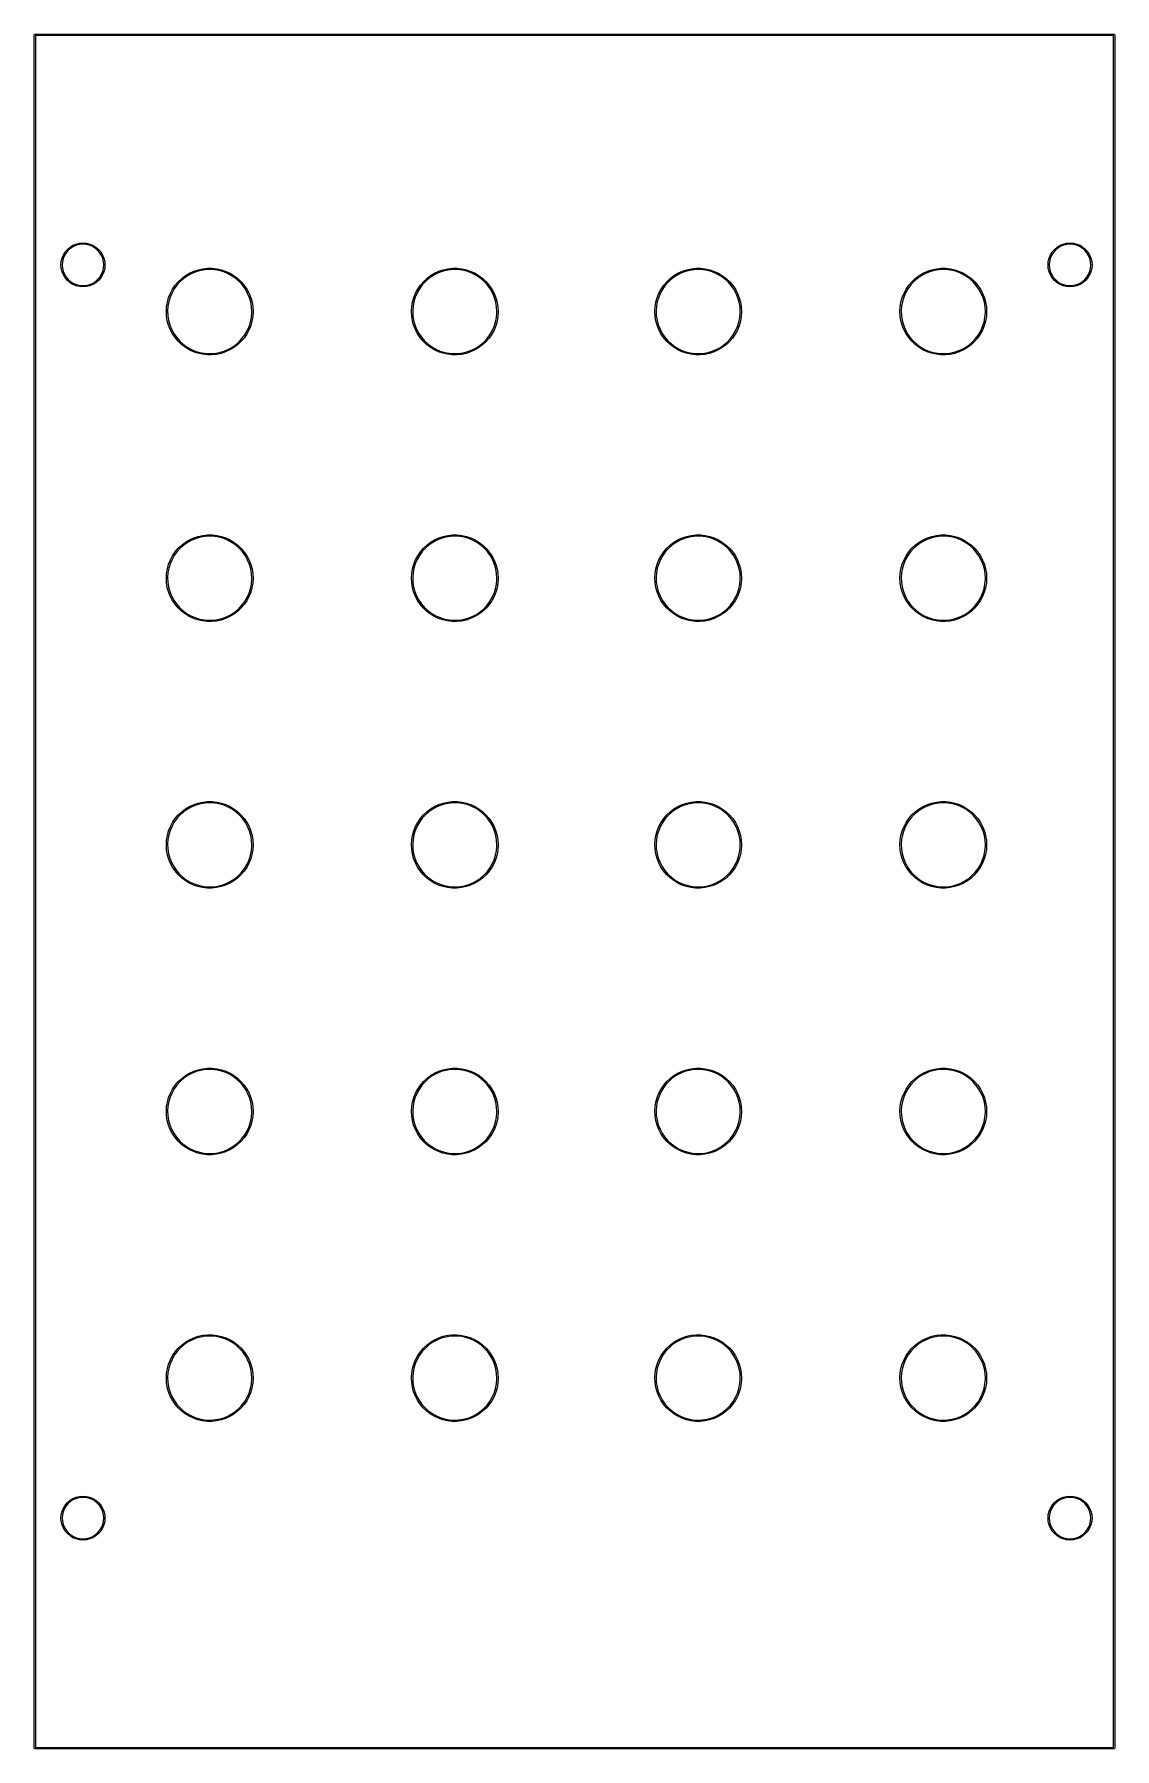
# Model space of a CAD drawing. Extents: x 0 to 81, y -129 to 0.
import ezdxf

# ---------------------------------------------------------------- set-up
doc = ezdxf.new("R2010")
doc.units = 0
doc.layers.add('BLACK', color=7, linetype='CONTINUOUS')

msp = doc.modelspace()

# ---------------------------------------------------------------- linework, layer by layer
at = {"layer": 'BLACK', "linetype": 'CONTINUOUS'}
for p, q in [((-0.05, 0), (-0.03535, 0.03535)), ((-0.05, -128.5), (-0.05, 0)), ((-0.03535, 0.03535), (0, 0.05)), ((0, 0.05), (80.9, 0.05)), ((80.9, 0.05), (80.9354, 0.03535)), ((80.9354, 0.03535), (80.95, 0)), ((80.95, 0), (80.95, -128.5)), ((0.05, -0.05), (0.05, -128.45)), ((80.85, -0.05), (0.05, -0.05)), ((80.85, -128.45), (80.85, -0.05)), ((2.03076, -16.7401), (2.12984, -16.5009)), ((2.21467, -16.5441), (2.1213, -16.7695)), ((2.12984, -16.5009), (2.26512, -16.2802)), ((2.34215, -16.3361), (2.21467, -16.5441)), ((2.26512, -16.2802), (2.43327, -16.0833)), ((2.50059, -16.1506), (2.34215, -16.3361)), ((2.43327, -16.0833), (2.63015, -15.9151)), ((2.68612, -15.9921), (2.50059, -16.1506)), ((2.63015, -15.9151), (2.85092, -15.7798)), ((2.89414, -15.8647), (2.68612, -15.9921)), ((2.85092, -15.7798), (3.09012, -15.6808)), ((3.11954, -15.7713), (2.89414, -15.8647)), ((3.09012, -15.6808), (3.34188, -15.6203)), ((3.35678, -15.7143), (3.11954, -15.7713)), ((3.34188, -15.6203), (3.6, -15.6)), ((3.6, -15.6952), (3.35678, -15.7143)), ((3.6, -15.6), (3.85812, -15.6203)), ((3.84322, -15.7143), (3.6, -15.6952)), ((4.08046, -15.7713), (3.84322, -15.7143)), ((3.85812, -15.6203), (4.10988, -15.6808)), ((4.30586, -15.8647), (4.08046, -15.7713)), ((4.10988, -15.6808), (4.34908, -15.7798)), ((4.51388, -15.9921), (4.30586, -15.8647)), ((4.34908, -15.7798), (4.56985, -15.9151)), ((4.6994, -16.1506), (4.51388, -15.9921)), ((4.56985, -15.9151), (4.76673, -16.0833)), ((4.85785, -16.3361), (4.6994, -16.1506)), ((4.76673, -16.0833), (4.93488, -16.2802)), ((4.98533, -16.5441), (4.85785, -16.3361)), ((4.93488, -16.2802), (5.07016, -16.5009)), ((5.0787, -16.7695), (4.98533, -16.5441)), ((5.07016, -16.5009), (5.16924, -16.7401)), ((76.0308, -16.7401), (76.1298, -16.5009)), ((76.2147, -16.5441), (76.1213, -16.7695)), ((76.1298, -16.5009), (76.2651, -16.2802)), ((76.3421, -16.3361), (76.2147, -16.5441)), ((76.2651, -16.2802), (76.4333, -16.0833)), ((76.5006, -16.1506), (76.3421, -16.3361)), ((76.4333, -16.0833), (76.6302, -15.9151)), ((76.6861, -15.9921), (76.5006, -16.1506)), ((76.6302, -15.9151), (76.8509, -15.7798)), ((76.8941, -15.8647), (76.6861, -15.9921)), ((76.8509, -15.7798), (77.0901, -15.6808)), ((77.1195, -15.7713), (76.8941, -15.8647)), ((77.0901, -15.6808), (77.3419, -15.6203)), ((77.3568, -15.7143), (77.1195, -15.7713)), ((77.3419, -15.6203), (77.6, -15.6)), ((77.6, -15.6952), (77.3568, -15.7143)), ((77.6, -15.6), (77.8581, -15.6203)), ((77.8432, -15.7143), (77.6, -15.6952)), ((78.0805, -15.7713), (77.8432, -15.7143)), ((77.8581, -15.6203), (78.1099, -15.6808)), ((78.3059, -15.8647), (78.0805, -15.7713)), ((78.1099, -15.6808), (78.3491, -15.7798)), ((78.5139, -15.9921), (78.3059, -15.8647)), ((78.3491, -15.7798), (78.5698, -15.9151)), ((78.6994, -16.1506), (78.5139, -15.9921)), ((78.5698, -15.9151), (78.7667, -16.0833)), ((78.8579, -16.3361), (78.6994, -16.1506)), ((78.7667, -16.0833), (78.9349, -16.2802)), ((78.9853, -16.5441), (78.8579, -16.3361)), ((78.9349, -16.2802), (79.0702, -16.5009)), ((79.0787, -16.7695), (78.9853, -16.5441)), ((79.0702, -16.5009), (79.1692, -16.7401)), ((1.95, -17.25), (1.97031, -16.9919)), ((1.97031, -17.5081), (1.95, -17.25)), ((1.97031, -16.9919), (2.03076, -16.7401)), ((2.03076, -17.7599), (1.97031, -17.5081)), ((2.12984, -17.9991), (2.03076, -17.7599)), ((2.06435, -17.0068), (2.04521, -17.25)), ((2.04521, -17.25), (2.06435, -17.4932)), ((2.1213, -16.7695), (2.06435, -17.0068)), ((2.06435, -17.4932), (2.1213, -17.7305)), ((2.1213, -17.7305), (2.21467, -17.9559)), ((2.26512, -18.2198), (2.12984, -17.9991)), ((2.21467, -17.9559), (2.34215, -18.1639)), ((4.85785, -18.1639), (4.98533, -17.9559)), ((5.07016, -17.9991), (4.93488, -18.2198)), ((4.98533, -17.9559), (5.0787, -17.7305)), ((5.16924, -17.7599), (5.07016, -17.9991)), ((5.13565, -17.0068), (5.0787, -16.7695)), ((5.0787, -17.7305), (5.13565, -17.4932)), ((5.15479, -17.25), (5.13565, -17.0068)), ((5.13565, -17.4932), (5.15479, -17.25)), ((5.16924, -16.7401), (5.22969, -16.9919)), ((5.22969, -17.5081), (5.16924, -17.7599)), ((5.22969, -16.9919), (5.25, -17.25)), ((5.25, -17.25), (5.22969, -17.5081)), ((11.2826, -18.0556), (11.5842, -17.8751)), ((11.7567, -17.8953), (11.4468, -18.0628)), ((11.5842, -17.8751), (11.9036, -17.7282)), ((12.0833, -17.7634), (11.7567, -17.8953)), ((11.9036, -17.7282), (12.2369, -17.6167)), ((12.4225, -17.6686), (12.0833, -17.7634)), ((12.2369, -17.6167), (12.5804, -17.5418)), ((12.7702, -17.6123), (12.4225, -17.6686)), ((12.5804, -17.5418), (12.9299, -17.5045)), ((13.122, -17.5951), (12.7702, -17.6123)), ((12.9299, -17.5045), (13.2814, -17.5051)), ((13.4736, -17.6172), (13.122, -17.5951)), ((13.2814, -17.5051), (13.6308, -17.5436)), ((13.8204, -17.6784), (13.4736, -17.6172)), ((13.6308, -17.5436), (13.974, -17.6197)), ((14.1583, -17.7778), (13.8204, -17.6784)), ((13.974, -17.6197), (14.3069, -17.7324)), ((14.483, -17.9143), (14.1583, -17.7778)), ((14.3069, -17.7324), (14.6258, -17.8804)), ((14.7905, -18.0862), (14.483, -17.9143)), ((14.6258, -17.8804), (14.9268, -18.062)), ((29.6576, -18.0556), (29.9592, -17.8751)), ((30.1317, -17.8953), (29.8218, -18.0628)), ((29.9592, -17.8751), (30.2786, -17.7282)), ((30.4583, -17.7634), (30.1317, -17.8953)), ((30.2786, -17.7282), (30.6119, -17.6167)), ((30.7975, -17.6686), (30.4583, -17.7634)), ((30.6119, -17.6167), (30.9554, -17.5418)), ((31.1452, -17.6123), (30.7975, -17.6686)), ((30.9554, -17.5418), (31.3049, -17.5045)), ((31.497, -17.5951), (31.1452, -17.6123)), ((31.3049, -17.5045), (31.6564, -17.5051)), ((31.8486, -17.6172), (31.497, -17.5951)), ((31.6564, -17.5051), (32.0058, -17.5436)), ((32.1954, -17.6784), (31.8486, -17.6172)), ((32.0058, -17.5436), (32.349, -17.6197)), ((32.5333, -17.7778), (32.1954, -17.6784)), ((32.349, -17.6197), (32.6819, -17.7324)), ((32.858, -17.9143), (32.5333, -17.7778)), ((32.6819, -17.7324), (33.0008, -17.8804)), ((33.1655, -18.0862), (32.858, -17.9143)), ((33.0008, -17.8804), (33.3018, -18.062)), ((47.9076, -18.0556), (48.2092, -17.8751)), ((48.3817, -17.8953), (48.0718, -18.0628)), ((48.2092, -17.8751), (48.5286, -17.7282)), ((48.7083, -17.7634), (48.3817, -17.8953)), ((48.5286, -17.7282), (48.8619, -17.6167)), ((49.0475, -17.6686), (48.7083, -17.7634)), ((48.8619, -17.6167), (49.2054, -17.5418)), ((49.3952, -17.6123), (49.0475, -17.6686)), ((49.2054, -17.5418), (49.5549, -17.5045)), ((49.747, -17.5951), (49.3952, -17.6123)), ((49.5549, -17.5045), (49.9064, -17.5051)), ((50.0986, -17.6172), (49.747, -17.5951)), ((49.9064, -17.5051), (50.2558, -17.5436)), ((50.4454, -17.6784), (50.0986, -17.6172)), ((50.2558, -17.5436), (50.599, -17.6197)), ((50.7833, -17.7778), (50.4454, -17.6784)), ((50.599, -17.6197), (50.9319, -17.7324)), ((51.108, -17.9143), (50.7833, -17.7778)), ((50.9319, -17.7324), (51.2508, -17.8804)), ((51.4155, -18.0862), (51.108, -17.9143)), ((51.2508, -17.8804), (51.5518, -18.062)), ((66.2826, -18.0556), (66.5842, -17.8751)), ((66.7567, -17.8953), (66.4468, -18.0628)), ((66.5842, -17.8751), (66.9036, -17.7282)), ((67.0833, -17.7634), (66.7567, -17.8953)), ((66.9036, -17.7282), (67.2369, -17.6167)), ((67.4225, -17.6686), (67.0833, -17.7634)), ((67.2369, -17.6167), (67.5804, -17.5418)), ((67.7702, -17.6123), (67.4225, -17.6686)), ((67.5804, -17.5418), (67.9299, -17.5045)), ((68.122, -17.5951), (67.7702, -17.6123)), ((67.9299, -17.5045), (68.2814, -17.5051)), ((68.4736, -17.6172), (68.122, -17.5951)), ((68.2814, -17.5051), (68.6308, -17.5436)), ((68.8204, -17.6784), (68.4736, -17.6172)), ((68.6308, -17.5436), (68.974, -17.6197)), ((69.1583, -17.7778), (68.8204, -17.6784)), ((68.974, -17.6197), (69.3069, -17.7324)), ((69.483, -17.9143), (69.1583, -17.7778)), ((69.3069, -17.7324), (69.6258, -17.8804)), ((69.7905, -18.0862), (69.483, -17.9143)), ((69.6258, -17.8804), (69.9268, -18.062)), ((75.95, -17.25), (75.9703, -16.9919)), ((75.9703, -17.5081), (75.95, -17.25)), ((75.9703, -16.9919), (76.0308, -16.7401)), ((76.0308, -17.7599), (75.9703, -17.5081)), ((76.1298, -17.9991), (76.0308, -17.7599)), ((76.0643, -17.0068), (76.0452, -17.25)), ((76.0452, -17.25), (76.0643, -17.4932)), ((76.1213, -16.7695), (76.0643, -17.0068)), ((76.0643, -17.4932), (76.1213, -17.7305)), ((76.1213, -17.7305), (76.2147, -17.9559)), ((76.2651, -18.2198), (76.1298, -17.9991)), ((76.2147, -17.9559), (76.3421, -18.1639)), ((78.8579, -18.1639), (78.9853, -17.9559)), ((79.0702, -17.9991), (78.9349, -18.2198)), ((78.9853, -17.9559), (79.0787, -17.7305)), ((79.1692, -17.7599), (79.0702, -17.9991)), ((79.1357, -17.0068), (79.0787, -16.7695)), ((79.0787, -17.7305), (79.1357, -17.4932)), ((79.1548, -17.25), (79.1357, -17.0068)), ((79.1357, -17.4932), (79.1548, -17.25)), ((79.1692, -16.7401), (79.2297, -16.9919)), ((79.2297, -17.5081), (79.1692, -17.7599)), ((79.2297, -16.9919), (79.25, -17.25)), ((79.25, -17.25), (79.2297, -17.5081)), ((2.43327, -18.4167), (2.26512, -18.2198)), ((2.34215, -18.1639), (2.50059, -18.3494)), ((2.63015, -18.5849), (2.43327, -18.4167)), ((2.50059, -18.3494), (2.68612, -18.5079)), ((2.85092, -18.7202), (2.63015, -18.5849)), ((2.68612, -18.5079), (2.89414, -18.6353)), ((3.09012, -18.8192), (2.85092, -18.7202)), ((2.89414, -18.6353), (3.11954, -18.7287)), ((3.34188, -18.8797), (3.09012, -18.8192)), ((3.11954, -18.7287), (3.35678, -18.7857)), ((3.6, -18.9), (3.34188, -18.8797)), ((3.35678, -18.7857), (3.6, -18.8048)), ((3.6, -18.8048), (3.84322, -18.7857)), ((3.85812, -18.8797), (3.6, -18.9)), ((3.84322, -18.7857), (4.08046, -18.7287)), ((4.10988, -18.8192), (3.85812, -18.8797)), ((4.08046, -18.7287), (4.30586, -18.6353)), ((4.34908, -18.7202), (4.10988, -18.8192)), ((4.30586, -18.6353), (4.51388, -18.5079)), ((4.56985, -18.5849), (4.34908, -18.7202)), ((4.51388, -18.5079), (4.6994, -18.3494)), ((4.76673, -18.4167), (4.56985, -18.5849)), ((4.6994, -18.3494), (4.85785, -18.1639)), ((4.93488, -18.2198), (4.76673, -18.4167)), ((10.1545, -19.3765), (10.3201, -19.0664)), ((10.448, -19.0409), (10.2741, -19.3472)), ((10.3201, -19.0664), (10.5182, -18.776)), ((10.6551, -18.756), (10.448, -19.0409)), ((10.5182, -18.776), (10.7464, -18.5087)), ((10.8926, -18.4959), (10.6551, -18.756)), ((10.7464, -18.5087), (11.0023, -18.2677)), ((11.1576, -18.2639), (10.8926, -18.4959)), ((11.0023, -18.2677), (11.2826, -18.0556)), ((11.4468, -18.0628), (11.1576, -18.2639)), ((15.0769, -18.2912), (14.7905, -18.0862)), ((14.9268, -18.062), (15.2064, -18.275)), ((15.3387, -18.5269), (15.0769, -18.2912)), ((15.2064, -18.275), (15.4614, -18.517)), ((15.5725, -18.7903), (15.3387, -18.5269)), ((15.4614, -18.517), (15.6887, -18.7851)), ((15.7756, -19.0781), (15.5725, -18.7903)), ((15.6887, -18.7851), (15.8858, -19.0761)), ((15.9452, -19.3868), (15.7756, -19.0781)), ((15.8858, -19.0761), (16.0503, -19.3868)), ((28.5295, -19.3765), (28.6951, -19.0664)), ((28.823, -19.0409), (28.6491, -19.3472)), ((28.6951, -19.0664), (28.8932, -18.776)), ((29.0301, -18.756), (28.823, -19.0409)), ((28.8932, -18.776), (29.1214, -18.5087)), ((29.2676, -18.4959), (29.0301, -18.756)), ((29.1214, -18.5087), (29.3773, -18.2677)), ((29.5326, -18.2639), (29.2676, -18.4959)), ((29.3773, -18.2677), (29.6576, -18.0556)), ((29.8218, -18.0628), (29.5326, -18.2639)), ((33.4519, -18.2912), (33.1655, -18.0862)), ((33.3018, -18.062), (33.5814, -18.275)), ((33.7137, -18.5269), (33.4519, -18.2912)), ((33.5814, -18.275), (33.8364, -18.517)), ((33.9475, -18.7903), (33.7137, -18.5269)), ((33.8364, -18.517), (34.0637, -18.7851)), ((34.1506, -19.0781), (33.9475, -18.7903)), ((34.0637, -18.7851), (34.2608, -19.0761)), ((34.3202, -19.3868), (34.1506, -19.0781)), ((34.2608, -19.0761), (34.4253, -19.3868)), ((46.7795, -19.3765), (46.9451, -19.0664)), ((47.073, -19.0409), (46.8991, -19.3472)), ((46.9451, -19.0664), (47.1432, -18.776)), ((47.2801, -18.756), (47.073, -19.0409)), ((47.1432, -18.776), (47.3714, -18.5087)), ((47.5176, -18.4959), (47.2801, -18.756)), ((47.3714, -18.5087), (47.6273, -18.2677)), ((47.7826, -18.2639), (47.5176, -18.4959)), ((47.6273, -18.2677), (47.9076, -18.0556)), ((48.0718, -18.0628), (47.7826, -18.2639)), ((51.7019, -18.2912), (51.4155, -18.0862)), ((51.5518, -18.062), (51.8314, -18.275)), ((51.9637, -18.5269), (51.7019, -18.2912)), ((51.8314, -18.275), (52.0864, -18.517)), ((52.1975, -18.7903), (51.9637, -18.5269)), ((52.0864, -18.517), (52.3137, -18.7851)), ((52.4006, -19.0781), (52.1975, -18.7903)), ((52.3137, -18.7851), (52.5108, -19.0761)), ((52.5702, -19.3868), (52.4006, -19.0781)), ((52.5108, -19.0761), (52.6753, -19.3868)), ((65.1545, -19.3765), (65.3201, -19.0664)), ((65.448, -19.0409), (65.2741, -19.3472)), ((65.3201, -19.0664), (65.5182, -18.776)), ((65.6551, -18.756), (65.448, -19.0409)), ((65.5182, -18.776), (65.7464, -18.5087)), ((65.8926, -18.4959), (65.6551, -18.756)), ((65.7464, -18.5087), (66.0023, -18.2677)), ((66.1576, -18.2639), (65.8926, -18.4959)), ((66.0023, -18.2677), (66.2826, -18.0556)), ((66.4468, -18.0628), (66.1576, -18.2639)), ((70.0769, -18.2912), (69.7905, -18.0862)), ((69.9268, -18.062), (70.2064, -18.275)), ((70.3387, -18.5269), (70.0769, -18.2912)), ((70.2064, -18.275), (70.4614, -18.517)), ((70.5725, -18.7903), (70.3387, -18.5269)), ((70.4614, -18.517), (70.6887, -18.7851)), ((70.7756, -19.0781), (70.5725, -18.7903)), ((70.6887, -18.7851), (70.8858, -19.0761)), ((70.9452, -19.3868), (70.7756, -19.0781)), ((70.8858, -19.0761), (71.0503, -19.3868)), ((76.4333, -18.4167), (76.2651, -18.2198)), ((76.3421, -18.1639), (76.5006, -18.3494)), ((76.6302, -18.5849), (76.4333, -18.4167)), ((76.5006, -18.3494), (76.6861, -18.5079)), ((76.8509, -18.7202), (76.6302, -18.5849)), ((76.6861, -18.5079), (76.8941, -18.6353)), ((77.0901, -18.8192), (76.8509, -18.7202)), ((76.8941, -18.6353), (77.1195, -18.7287)), ((77.3419, -18.8797), (77.0901, -18.8192)), ((77.1195, -18.7287), (77.3568, -18.7857)), ((77.6, -18.9), (77.3419, -18.8797)), ((77.3568, -18.7857), (77.6, -18.8048)), ((77.6, -18.8048), (77.8432, -18.7857)), ((77.8581, -18.8797), (77.6, -18.9)), ((77.8432, -18.7857), (78.0805, -18.7287)), ((78.1099, -18.8192), (77.8581, -18.8797)), ((78.0805, -18.7287), (78.3059, -18.6353)), ((78.3491, -18.7202), (78.1099, -18.8192)), ((78.3059, -18.6353), (78.5139, -18.5079)), ((78.5698, -18.5849), (78.3491, -18.7202)), ((78.5139, -18.5079), (78.6994, -18.3494)), ((78.7667, -18.4167), (78.5698, -18.5849)), ((78.6994, -18.3494), (78.8579, -18.1639)), ((78.9349, -18.2198), (78.7667, -18.4167)), ((9.85191, -20.7059), (9.87025, -20.3877)), ((9.87025, -20.3877), (9.92827, -20.041)), ((9.92827, -20.041), (10.0234, -19.7026)), ((9.96992, -20.3546), (9.94534, -20.7059)), ((10.0335, -20.0081), (9.96992, -20.3546)), ((10.0234, -19.7026), (10.1545, -19.3765)), ((10.1353, -19.6709), (10.0335, -20.0081)), ((10.2741, -19.3472), (10.1353, -19.6709)), ((16.0795, -19.7124), (15.9452, -19.3868)), ((16.0503, -19.3868), (16.1802, -19.7134)), ((16.1766, -20.051), (16.0795, -19.7124)), ((16.2353, -20.3983), (16.1766, -20.051)), ((16.1802, -19.7134), (16.2742, -20.0521)), ((16.255, -20.75), (16.2353, -20.3983)), ((16.2742, -20.0521), (16.331, -20.399)), ((16.331, -20.399), (16.35, -20.75)), ((28.2269, -20.7059), (28.2453, -20.3877)), ((28.2453, -20.3877), (28.3033, -20.041)), ((28.3033, -20.041), (28.3984, -19.7026)), ((28.3449, -20.3546), (28.3203, -20.7059)), ((28.4085, -20.0081), (28.3449, -20.3546)), ((28.3984, -19.7026), (28.5295, -19.3765)), ((28.5103, -19.6709), (28.4085, -20.0081)), ((28.6491, -19.3472), (28.5103, -19.6709)), ((34.4545, -19.7124), (34.3202, -19.3868)), ((34.4253, -19.3868), (34.5552, -19.7134)), ((34.5516, -20.051), (34.4545, -19.7124)), ((34.6103, -20.3983), (34.5516, -20.051)), ((34.5552, -19.7134), (34.6492, -20.0521)), ((34.63, -20.75), (34.6103, -20.3983)), ((34.6492, -20.0521), (34.706, -20.399)), ((34.706, -20.399), (34.725, -20.75)), ((46.4769, -20.7059), (46.4953, -20.3877)), ((46.4953, -20.3877), (46.5533, -20.041)), ((46.5533, -20.041), (46.6484, -19.7026)), ((46.5949, -20.3546), (46.5703, -20.7059)), ((46.6585, -20.0081), (46.5949, -20.3546)), ((46.6484, -19.7026), (46.7795, -19.3765)), ((46.7603, -19.6709), (46.6585, -20.0081)), ((46.8991, -19.3472), (46.7603, -19.6709)), ((52.7045, -19.7124), (52.5702, -19.3868)), ((52.6753, -19.3868), (52.8052, -19.7134)), ((52.8016, -20.051), (52.7045, -19.7124)), ((52.8603, -20.3983), (52.8016, -20.051)), ((52.8052, -19.7134), (52.8992, -20.0521)), ((52.88, -20.75), (52.8603, -20.3983)), ((52.8992, -20.0521), (52.956, -20.399)), ((52.956, -20.399), (52.975, -20.75)), ((64.8519, -20.7059), (64.8703, -20.3877)), ((64.8703, -20.3877), (64.9283, -20.041)), ((64.9283, -20.041), (65.0234, -19.7026)), ((64.9699, -20.3546), (64.9453, -20.7059)), ((65.0335, -20.0081), (64.9699, -20.3546)), ((65.0234, -19.7026), (65.1545, -19.3765)), ((65.1353, -19.6709), (65.0335, -20.0081)), ((65.2741, -19.3472), (65.1353, -19.6709)), ((71.0795, -19.7124), (70.9452, -19.3868)), ((71.0503, -19.3868), (71.1802, -19.7134)), ((71.1766, -20.051), (71.0795, -19.7124)), ((71.2353, -20.3983), (71.1766, -20.051)), ((71.1802, -19.7134), (71.2742, -20.0521)), ((71.255, -20.75), (71.2353, -20.3983)), ((71.2742, -20.0521), (71.331, -20.399)), ((71.331, -20.399), (71.35, -20.75)), ((9.85002, -20.7387), (9.85191, -20.7059)), ((9.8678, -21.0897), (9.85002, -20.7387)), ((9.9234, -21.4368), (9.8678, -21.0897)), ((10.0162, -21.7759), (9.9234, -21.4368)), ((9.94534, -20.7059), (9.96009, -21.0579)), ((9.96009, -21.0579), (10.014, -21.406)), ((10.014, -21.406), (10.1063, -21.7459)), ((10.145, -22.1029), (10.0162, -21.7759)), ((10.1063, -21.7459), (10.236, -22.0734)), ((16.1729, -21.8081), (16.0407, -22.1338)), ((16.0493, -21.8703), (16.1558, -21.5346)), ((16.1558, -21.5346), (16.2243, -21.1891)), ((16.2692, -21.47), (16.1729, -21.8081)), ((16.2243, -21.1891), (16.2537, -20.8381)), ((16.2537, -20.8381), (16.255, -20.75)), ((16.3285, -21.1235), (16.2692, -21.47)), ((16.3499, -20.7727), (16.3285, -21.1235)), ((16.35, -20.75), (16.3499, -20.7727)), ((28.225, -20.7387), (28.2269, -20.7059)), ((28.2428, -21.0897), (28.225, -20.7387)), ((28.2984, -21.4368), (28.2428, -21.0897)), ((28.3912, -21.7759), (28.2984, -21.4368)), ((28.3203, -20.7059), (28.3351, -21.0579)), ((28.3351, -21.0579), (28.389, -21.406)), ((28.389, -21.406), (28.4813, -21.7459)), ((28.52, -22.1029), (28.3912, -21.7759)), ((28.4813, -21.7459), (28.611, -22.0734)), ((34.5479, -21.8081), (34.4157, -22.1338)), ((34.4243, -21.8703), (34.5308, -21.5346)), ((34.5308, -21.5346), (34.5993, -21.1891)), ((34.6442, -21.47), (34.5479, -21.8081)), ((34.5993, -21.1891), (34.6287, -20.8381)), ((34.6287, -20.8381), (34.63, -20.75)), ((34.7035, -21.1235), (34.6442, -21.47)), ((34.7249, -20.7727), (34.7035, -21.1235)), ((34.725, -20.75), (34.7249, -20.7727)), ((46.475, -20.7387), (46.4769, -20.7059)), ((46.4928, -21.0897), (46.475, -20.7387)), ((46.5484, -21.4368), (46.4928, -21.0897)), ((46.6412, -21.7759), (46.5484, -21.4368)), ((46.5703, -20.7059), (46.5851, -21.0579)), ((46.5851, -21.0579), (46.639, -21.406)), ((46.639, -21.406), (46.7313, -21.7459)), ((46.77, -22.1029), (46.6412, -21.7759)), ((46.7313, -21.7459), (46.861, -22.0734)), ((52.7979, -21.8081), (52.6657, -22.1338)), ((52.6743, -21.8703), (52.7808, -21.5346)), ((52.7808, -21.5346), (52.8493, -21.1891)), ((52.8942, -21.47), (52.7979, -21.8081)), ((52.8493, -21.1891), (52.8787, -20.8381)), ((52.8787, -20.8381), (52.88, -20.75)), ((52.9535, -21.1235), (52.8942, -21.47)), ((52.9749, -20.7727), (52.9535, -21.1235)), ((52.975, -20.75), (52.9749, -20.7727)), ((64.85, -20.7387), (64.8519, -20.7059)), ((64.8678, -21.0897), (64.85, -20.7387)), ((64.9234, -21.4368), (64.8678, -21.0897)), ((65.0162, -21.7759), (64.9234, -21.4368)), ((64.9453, -20.7059), (64.9601, -21.0579)), ((64.9601, -21.0579), (65.014, -21.406)), ((65.014, -21.406), (65.1063, -21.7459)), ((65.145, -22.1029), (65.0162, -21.7759)), ((65.1063, -21.7459), (65.236, -22.0734)), ((71.1729, -21.8081), (71.0407, -22.1338)), ((71.0493, -21.8703), (71.1558, -21.5346)), ((71.1558, -21.5346), (71.2243, -21.1891)), ((71.2692, -21.47), (71.1729, -21.8081)), ((71.2243, -21.1891), (71.2537, -20.8381)), ((71.2537, -20.8381), (71.255, -20.75)), ((71.3285, -21.1235), (71.2692, -21.47)), ((71.3499, -20.7727), (71.3285, -21.1235)), ((71.35, -20.75), (71.3499, -20.7727)), ((10.3084, -22.4141), (10.145, -22.1029)), ((10.236, -22.0734), (10.4014, -22.3844)), ((10.5044, -22.7059), (10.3084, -22.4141)), ((10.4014, -22.3844), (10.6004, -22.675)), ((10.7309, -22.9748), (10.5044, -22.7059)), ((10.6004, -22.675), (10.8305, -22.9416)), ((10.985, -23.2176), (10.7309, -22.9748)), ((10.8305, -22.9416), (11.089, -23.1809)), ((15.0075, -23.263), (15.2757, -23.0347)), ((15.4457, -22.9995), (15.1891, -23.2396)), ((15.2757, -23.0347), (15.5168, -22.778)), ((15.6749, -22.733), (15.4457, -22.9995)), ((15.5168, -22.778), (15.7278, -22.4959)), ((15.874, -22.4433), (15.6749, -22.733)), ((15.7278, -22.4959), (15.9061, -22.1921)), ((16.0407, -22.1338), (15.874, -22.4433)), ((15.9061, -22.1921), (16.0493, -21.8703)), ((28.6834, -22.4141), (28.52, -22.1029)), ((28.611, -22.0734), (28.7764, -22.3844)), ((28.8794, -22.7059), (28.6834, -22.4141)), ((28.7764, -22.3844), (28.9754, -22.675)), ((29.1059, -22.9748), (28.8794, -22.7059)), ((28.9754, -22.675), (29.2055, -22.9416)), ((29.36, -23.2176), (29.1059, -22.9748)), ((29.2055, -22.9416), (29.464, -23.1809)), ((33.3825, -23.263), (33.6507, -23.0347)), ((33.8207, -22.9995), (33.5641, -23.2396)), ((33.6507, -23.0347), (33.8918, -22.778)), ((34.0499, -22.733), (33.8207, -22.9995)), ((33.8918, -22.778), (34.1028, -22.4959)), ((34.249, -22.4433), (34.0499, -22.733)), ((34.1028, -22.4959), (34.2811, -22.1921)), ((34.4157, -22.1338), (34.249, -22.4433)), ((34.2811, -22.1921), (34.4243, -21.8703)), ((46.9334, -22.4141), (46.77, -22.1029)), ((46.861, -22.0734), (47.0264, -22.3844)), ((47.1294, -22.7059), (46.9334, -22.4141)), ((47.0264, -22.3844), (47.2254, -22.675)), ((47.3559, -22.9748), (47.1294, -22.7059)), ((47.2254, -22.675), (47.4555, -22.9416)), ((47.61, -23.2176), (47.3559, -22.9748)), ((47.4555, -22.9416), (47.714, -23.1809)), ((51.6325, -23.263), (51.9007, -23.0347)), ((52.0707, -22.9995), (51.8141, -23.2396)), ((51.9007, -23.0347), (52.1418, -22.778)), ((52.2999, -22.733), (52.0707, -22.9995)), ((52.1418, -22.778), (52.3528, -22.4959)), ((52.499, -22.4433), (52.2999, -22.733)), ((52.3528, -22.4959), (52.5311, -22.1921)), ((52.6657, -22.1338), (52.499, -22.4433)), ((52.5311, -22.1921), (52.6743, -21.8703)), ((65.3084, -22.4141), (65.145, -22.1029)), ((65.236, -22.0734), (65.4014, -22.3844)), ((65.5044, -22.7059), (65.3084, -22.4141)), ((65.4014, -22.3844), (65.6004, -22.675)), ((65.7309, -22.9748), (65.5044, -22.7059)), ((65.6004, -22.675), (65.8305, -22.9416)), ((65.985, -23.2176), (65.7309, -22.9748)), ((65.8305, -22.9416), (66.089, -23.1809)), ((70.0075, -23.263), (70.2757, -23.0347)), ((70.4457, -22.9995), (70.1891, -23.2396)), ((70.2757, -23.0347), (70.5168, -22.778)), ((70.6749, -22.733), (70.4457, -22.9995)), ((70.5168, -22.778), (70.7278, -22.4959)), ((70.874, -22.4433), (70.6749, -22.733)), ((70.7278, -22.4959), (70.9061, -22.1921)), ((71.0407, -22.1338), (70.874, -22.4433)), ((70.9061, -22.1921), (71.0493, -21.8703)), ((11.2639, -23.4316), (10.985, -23.2176)), ((11.089, -23.1809), (11.3725, -23.39)), ((11.5642, -23.6142), (11.2639, -23.4316)), ((11.3725, -23.39), (11.6775, -23.5661)), ((11.8825, -23.7633), (11.5642, -23.6142)), ((11.6775, -23.5661), (12.0003, -23.7071)), ((12.2151, -23.8772), (11.8825, -23.7633)), ((12.0003, -23.7071), (12.3367, -23.8112)), ((12.558, -23.9545), (12.2151, -23.8772)), ((12.3367, -23.8112), (12.6827, -23.8772)), ((12.9073, -23.9943), (12.558, -23.9545)), ((12.6827, -23.8772), (13.0339, -23.9043)), ((13.2588, -23.9961), (12.9073, -23.9943)), ((13.0339, -23.9043), (13.3859, -23.892)), ((13.6084, -23.96), (13.2588, -23.9961)), ((13.3859, -23.892), (13.7344, -23.8405)), ((13.9521, -23.8863), (13.6084, -23.96)), ((13.7344, -23.8405), (14.0749, -23.7505)), ((14.2858, -23.7759), (13.9521, -23.8863)), ((14.0749, -23.7505), (14.4033, -23.6232)), ((14.6057, -23.6302), (14.2858, -23.7759)), ((14.4033, -23.6232), (14.7155, -23.46)), ((14.908, -23.4507), (14.6057, -23.6302)), ((14.7155, -23.46), (15.0075, -23.263)), ((15.1891, -23.2396), (14.908, -23.4507)), ((29.6389, -23.4316), (29.36, -23.2176)), ((29.464, -23.1809), (29.7475, -23.39)), ((29.9392, -23.6142), (29.6389, -23.4316)), ((29.7475, -23.39), (30.0525, -23.5661)), ((30.2575, -23.7633), (29.9392, -23.6142)), ((30.0525, -23.5661), (30.3753, -23.7071)), ((30.5901, -23.8772), (30.2575, -23.7633)), ((30.3753, -23.7071), (30.7117, -23.8112)), ((30.933, -23.9545), (30.5901, -23.8772)), ((30.7117, -23.8112), (31.0577, -23.8772)), ((31.2823, -23.9943), (30.933, -23.9545)), ((31.0577, -23.8772), (31.4089, -23.9043)), ((31.6338, -23.9961), (31.2823, -23.9943)), ((31.4089, -23.9043), (31.7609, -23.892)), ((31.9834, -23.96), (31.6338, -23.9961)), ((31.7609, -23.892), (32.1094, -23.8405)), ((32.3271, -23.8863), (31.9834, -23.96)), ((32.1094, -23.8405), (32.4499, -23.7505)), ((32.6608, -23.7759), (32.3271, -23.8863)), ((32.4499, -23.7505), (32.7783, -23.6232)), ((32.9807, -23.6302), (32.6608, -23.7759)), ((32.7783, -23.6232), (33.0905, -23.46)), ((33.283, -23.4507), (32.9807, -23.6302)), ((33.0905, -23.46), (33.3825, -23.263)), ((33.5641, -23.2396), (33.283, -23.4507)), ((47.8889, -23.4316), (47.61, -23.2176)), ((47.714, -23.1809), (47.9975, -23.39)), ((48.1892, -23.6142), (47.8889, -23.4316)), ((47.9975, -23.39), (48.3025, -23.5661)), ((48.5075, -23.7633), (48.1892, -23.6142)), ((48.3025, -23.5661), (48.6253, -23.7071)), ((48.8401, -23.8772), (48.5075, -23.7633)), ((48.6253, -23.7071), (48.9617, -23.8112)), ((49.183, -23.9545), (48.8401, -23.8772)), ((48.9617, -23.8112), (49.3077, -23.8772)), ((49.5323, -23.9943), (49.183, -23.9545)), ((49.3077, -23.8772), (49.6589, -23.9043)), ((49.8838, -23.9961), (49.5323, -23.9943)), ((49.6589, -23.9043), (50.0109, -23.892)), ((50.2334, -23.96), (49.8838, -23.9961)), ((50.0109, -23.892), (50.3594, -23.8405)), ((50.5771, -23.8863), (50.2334, -23.96)), ((50.3594, -23.8405), (50.6999, -23.7505)), ((50.9108, -23.7759), (50.5771, -23.8863)), ((50.6999, -23.7505), (51.0283, -23.6232)), ((51.2307, -23.6302), (50.9108, -23.7759)), ((51.0283, -23.6232), (51.3405, -23.46)), ((51.533, -23.4507), (51.2307, -23.6302)), ((51.3405, -23.46), (51.6325, -23.263)), ((51.8141, -23.2396), (51.533, -23.4507)), ((66.2639, -23.4316), (65.985, -23.2176)), ((66.089, -23.1809), (66.3725, -23.39)), ((66.5642, -23.6142), (66.2639, -23.4316)), ((66.3725, -23.39), (66.6775, -23.5661)), ((66.8825, -23.7633), (66.5642, -23.6142)), ((66.6775, -23.5661), (67.0003, -23.7071)), ((67.2151, -23.8772), (66.8825, -23.7633)), ((67.0003, -23.7071), (67.3367, -23.8112)), ((67.558, -23.9545), (67.2151, -23.8772)), ((67.3367, -23.8112), (67.6827, -23.8772)), ((67.9073, -23.9943), (67.558, -23.9545)), ((67.6827, -23.8772), (68.0339, -23.9043)), ((68.2588, -23.9961), (67.9073, -23.9943)), ((68.0339, -23.9043), (68.3859, -23.892)), ((68.6084, -23.96), (68.2588, -23.9961)), ((68.3859, -23.892), (68.7344, -23.8405)), ((68.9521, -23.8863), (68.6084, -23.96)), ((68.7344, -23.8405), (69.0749, -23.7505)), ((69.2858, -23.7759), (68.9521, -23.8863)), ((69.0749, -23.7505), (69.4033, -23.6232)), ((69.6057, -23.6302), (69.2858, -23.7759)), ((69.4033, -23.6232), (69.7155, -23.46)), ((69.908, -23.4507), (69.6057, -23.6302)), ((69.7155, -23.46), (70.0075, -23.263)), ((70.1891, -23.2396), (69.908, -23.4507)), ((10.5182, -38.776), (10.7464, -38.5087)), ((10.8926, -38.4959), (10.6551, -38.756)), ((10.7464, -38.5087), (11.0023, -38.2677)), ((11.1576, -38.2639), (10.8926, -38.4959)), ((11.0023, -38.2677), (11.2826, -38.0556)), ((11.4468, -38.0628), (11.1576, -38.2639)), ((11.2826, -38.0556), (11.5842, -37.8751)), ((11.7567, -37.8953), (11.4468, -38.0628)), ((11.5842, -37.8751), (11.9036, -37.7282)), ((12.0833, -37.7634), (11.7567, -37.8953)), ((11.9036, -37.7282), (12.2369, -37.6167)), ((12.4225, -37.6686), (12.0833, -37.7634)), ((12.2369, -37.6167), (12.5804, -37.5418)), ((12.7702, -37.6123), (12.4225, -37.6686)), ((12.5804, -37.5418), (12.9299, -37.5045)), ((13.122, -37.5951), (12.7702, -37.6123)), ((12.9299, -37.5045), (13.2814, -37.5051)), ((13.4736, -37.6172), (13.122, -37.5951)), ((13.2814, -37.5051), (13.6308, -37.5436)), ((13.8204, -37.6784), (13.4736, -37.6172)), ((13.6308, -37.5436), (13.974, -37.6197)), ((14.1583, -37.7778), (13.8204, -37.6784)), ((13.974, -37.6197), (14.3069, -37.7324)), ((14.483, -37.9143), (14.1583, -37.7778)), ((14.3069, -37.7324), (14.6258, -37.8804)), ((14.7905, -38.0862), (14.483, -37.9143)), ((14.6258, -37.8804), (14.9268, -38.062)), ((15.0769, -38.2912), (14.7905, -38.0862)), ((14.9268, -38.062), (15.2064, -38.275)), ((15.3387, -38.5269), (15.0769, -38.2912)), ((15.2064, -38.275), (15.4614, -38.517)), ((15.5725, -38.7903), (15.3387, -38.5269)), ((15.4614, -38.517), (15.6887, -38.7851)), ((28.8932, -38.776), (29.1214, -38.5087)), ((29.2676, -38.4959), (29.0301, -38.756)), ((29.1214, -38.5087), (29.3773, -38.2677)), ((29.5326, -38.2639), (29.2676, -38.4959)), ((29.3773, -38.2677), (29.6576, -38.0556)), ((29.8218, -38.0628), (29.5326, -38.2639)), ((29.6576, -38.0556), (29.9592, -37.8751)), ((30.1317, -37.8953), (29.8218, -38.0628)), ((29.9592, -37.8751), (30.2786, -37.7282)), ((30.4583, -37.7634), (30.1317, -37.8953)), ((30.2786, -37.7282), (30.6119, -37.6167)), ((30.7975, -37.6686), (30.4583, -37.7634)), ((30.6119, -37.6167), (30.9554, -37.5418)), ((31.1452, -37.6123), (30.7975, -37.6686)), ((30.9554, -37.5418), (31.3049, -37.5045)), ((31.497, -37.5951), (31.1452, -37.6123)), ((31.3049, -37.5045), (31.6564, -37.5051)), ((31.8486, -37.6172), (31.497, -37.5951)), ((31.6564, -37.5051), (32.0058, -37.5436)), ((32.1954, -37.6784), (31.8486, -37.6172)), ((32.0058, -37.5436), (32.349, -37.6197)), ((32.5333, -37.7778), (32.1954, -37.6784)), ((32.349, -37.6197), (32.6819, -37.7324)), ((32.858, -37.9143), (32.5333, -37.7778)), ((32.6819, -37.7324), (33.0008, -37.8804)), ((33.1655, -38.0862), (32.858, -37.9143)), ((33.0008, -37.8804), (33.3018, -38.062)), ((33.4519, -38.2912), (33.1655, -38.0862)), ((33.3018, -38.062), (33.5814, -38.275)), ((33.7137, -38.5269), (33.4519, -38.2912)), ((33.5814, -38.275), (33.8364, -38.517)), ((33.9475, -38.7903), (33.7137, -38.5269)), ((33.8364, -38.517), (34.0637, -38.7851)), ((47.1432, -38.776), (47.3714, -38.5087)), ((47.5176, -38.4959), (47.2801, -38.756)), ((47.3714, -38.5087), (47.6273, -38.2677)), ((47.7826, -38.2639), (47.5176, -38.4959)), ((47.6273, -38.2677), (47.9076, -38.0556)), ((48.0718, -38.0628), (47.7826, -38.2639)), ((47.9076, -38.0556), (48.2092, -37.8751)), ((48.3817, -37.8953), (48.0718, -38.0628)), ((48.2092, -37.8751), (48.5286, -37.7282)), ((48.7083, -37.7634), (48.3817, -37.8953)), ((48.5286, -37.7282), (48.8619, -37.6167)), ((49.0475, -37.6686), (48.7083, -37.7634)), ((48.8619, -37.6167), (49.2054, -37.5418)), ((49.3952, -37.6123), (49.0475, -37.6686)), ((49.2054, -37.5418), (49.5549, -37.5045)), ((49.747, -37.5951), (49.3952, -37.6123)), ((49.5549, -37.5045), (49.9064, -37.5051)), ((50.0986, -37.6172), (49.747, -37.5951)), ((49.9064, -37.5051), (50.2558, -37.5436)), ((50.4454, -37.6784), (50.0986, -37.6172)), ((50.2558, -37.5436), (50.599, -37.6197)), ((50.7833, -37.7778), (50.4454, -37.6784)), ((50.599, -37.6197), (50.9319, -37.7324)), ((51.108, -37.9143), (50.7833, -37.7778)), ((50.9319, -37.7324), (51.2508, -37.8804)), ((51.4155, -38.0862), (51.108, -37.9143)), ((51.2508, -37.8804), (51.5518, -38.062)), ((51.7019, -38.2912), (51.4155, -38.0862)), ((51.5518, -38.062), (51.8314, -38.275)), ((51.9637, -38.5269), (51.7019, -38.2912)), ((51.8314, -38.275), (52.0864, -38.517)), ((52.1975, -38.7903), (51.9637, -38.5269)), ((52.0864, -38.517), (52.3137, -38.7851)), ((65.5182, -38.776), (65.7464, -38.5087)), ((65.8926, -38.4959), (65.6551, -38.756)), ((65.7464, -38.5087), (66.0023, -38.2677)), ((66.1576, -38.2639), (65.8926, -38.4959)), ((66.0023, -38.2677), (66.2826, -38.0556)), ((66.4468, -38.0628), (66.1576, -38.2639)), ((66.2826, -38.0556), (66.5842, -37.8751)), ((66.7567, -37.8953), (66.4468, -38.0628)), ((66.5842, -37.8751), (66.9036, -37.7282)), ((67.0833, -37.7634), (66.7567, -37.8953)), ((66.9036, -37.7282), (67.2369, -37.6167)), ((67.4225, -37.6686), (67.0833, -37.7634)), ((67.2369, -37.6167), (67.5804, -37.5418)), ((67.7702, -37.6123), (67.4225, -37.6686)), ((67.5804, -37.5418), (67.9299, -37.5045)), ((68.122, -37.5951), (67.7702, -37.6123)), ((67.9299, -37.5045), (68.2814, -37.5051)), ((68.4736, -37.6172), (68.122, -37.5951)), ((68.2814, -37.5051), (68.6308, -37.5436)), ((68.8204, -37.6784), (68.4736, -37.6172)), ((68.6308, -37.5436), (68.974, -37.6197)), ((69.1583, -37.7778), (68.8204, -37.6784)), ((68.974, -37.6197), (69.3069, -37.7324)), ((69.483, -37.9143), (69.1583, -37.7778)), ((69.3069, -37.7324), (69.6258, -37.8804)), ((69.7905, -38.0862), (69.483, -37.9143)), ((69.6258, -37.8804), (69.9268, -38.062)), ((70.0769, -38.2912), (69.7905, -38.0862)), ((69.9268, -38.062), (70.2064, -38.275)), ((70.3387, -38.5269), (70.0769, -38.2912)), ((70.2064, -38.275), (70.4614, -38.517)), ((70.5725, -38.7903), (70.3387, -38.5269)), ((70.4614, -38.517), (70.6887, -38.7851)), ((9.92827, -40.041), (10.0234, -39.7026)), ((10.0234, -39.7026), (10.1545, -39.3765)), ((10.1353, -39.6709), (10.0335, -40.0081)), ((10.2741, -39.3472), (10.1353, -39.6709)), ((10.1545, -39.3765), (10.3201, -39.0664)), ((10.448, -39.0409), (10.2741, -39.3472)), ((10.3201, -39.0664), (10.5182, -38.776)), ((10.6551, -38.756), (10.448, -39.0409)), ((15.7756, -39.0781), (15.5725, -38.7903)), ((15.6887, -38.7851), (15.8858, -39.0761)), ((15.9452, -39.3868), (15.7756, -39.0781)), ((15.8858, -39.0761), (16.0503, -39.3868)), ((16.0795, -39.7124), (15.9452, -39.3868)), ((16.0503, -39.3868), (16.1802, -39.7134)), ((16.1766, -40.051), (16.0795, -39.7124)), ((16.1802, -39.7134), (16.2742, -40.0521)), ((28.3033, -40.041), (28.3984, -39.7026)), ((28.3984, -39.7026), (28.5295, -39.3765)), ((28.5103, -39.6709), (28.4085, -40.0081)), ((28.6491, -39.3472), (28.5103, -39.6709)), ((28.5295, -39.3765), (28.6951, -39.0664)), ((28.823, -39.0409), (28.6491, -39.3472)), ((28.6951, -39.0664), (28.8932, -38.776)), ((29.0301, -38.756), (28.823, -39.0409)), ((34.1506, -39.0781), (33.9475, -38.7903)), ((34.0637, -38.7851), (34.2608, -39.0761)), ((34.3202, -39.3868), (34.1506, -39.0781)), ((34.2608, -39.0761), (34.4253, -39.3868)), ((34.4545, -39.7124), (34.3202, -39.3868)), ((34.4253, -39.3868), (34.5552, -39.7134)), ((34.5516, -40.051), (34.4545, -39.7124)), ((34.5552, -39.7134), (34.6492, -40.0521)), ((46.5533, -40.041), (46.6484, -39.7026)), ((46.6484, -39.7026), (46.7795, -39.3765)), ((46.7603, -39.6709), (46.6585, -40.0081)), ((46.8991, -39.3472), (46.7603, -39.6709)), ((46.7795, -39.3765), (46.9451, -39.0664)), ((47.073, -39.0409), (46.8991, -39.3472)), ((46.9451, -39.0664), (47.1432, -38.776)), ((47.2801, -38.756), (47.073, -39.0409)), ((52.4006, -39.0781), (52.1975, -38.7903)), ((52.3137, -38.7851), (52.5108, -39.0761)), ((52.5702, -39.3868), (52.4006, -39.0781)), ((52.5108, -39.0761), (52.6753, -39.3868)), ((52.7045, -39.7124), (52.5702, -39.3868)), ((52.6753, -39.3868), (52.8052, -39.7134)), ((52.8016, -40.051), (52.7045, -39.7124)), ((52.8052, -39.7134), (52.8992, -40.0521)), ((64.9283, -40.041), (65.0234, -39.7026)), ((65.0234, -39.7026), (65.1545, -39.3765)), ((65.1353, -39.6709), (65.0335, -40.0081)), ((65.2741, -39.3472), (65.1353, -39.6709)), ((65.1545, -39.3765), (65.3201, -39.0664)), ((65.448, -39.0409), (65.2741, -39.3472)), ((65.3201, -39.0664), (65.5182, -38.776)), ((65.6551, -38.756), (65.448, -39.0409)), ((70.7756, -39.0781), (70.5725, -38.7903)), ((70.6887, -38.7851), (70.8858, -39.0761)), ((70.9452, -39.3868), (70.7756, -39.0781)), ((70.8858, -39.0761), (71.0503, -39.3868)), ((71.0795, -39.7124), (70.9452, -39.3868)), ((71.0503, -39.3868), (71.1802, -39.7134)), ((71.1766, -40.051), (71.0795, -39.7124)), ((71.1802, -39.7134), (71.2742, -40.0521)), ((9.85002, -40.7387), (9.85191, -40.706)), ((9.8678, -41.0897), (9.85002, -40.7387)), ((9.85191, -40.706), (9.87025, -40.3877)), ((9.9234, -41.4368), (9.8678, -41.0897)), ((9.87025, -40.3877), (9.92827, -40.041)), ((9.96992, -40.3546), (9.94534, -40.706)), ((9.94534, -40.706), (9.96009, -41.0579)), ((9.96009, -41.0579), (10.014, -41.406)), ((10.0335, -40.0081), (9.96992, -40.3546)), ((16.2353, -40.3983), (16.1766, -40.051)), ((16.2243, -41.1891), (16.2537, -40.8381)), ((16.255, -40.75), (16.2353, -40.3983)), ((16.2537, -40.8381), (16.255, -40.75)), ((16.3285, -41.1235), (16.2692, -41.47)), ((16.2742, -40.0521), (16.331, -40.399)), ((16.3499, -40.7727), (16.3285, -41.1235)), ((16.331, -40.399), (16.35, -40.75)), ((16.35, -40.75), (16.3499, -40.7727)), ((28.225, -40.7387), (28.2269, -40.706)), ((28.2428, -41.0897), (28.225, -40.7387)), ((28.2269, -40.706), (28.2453, -40.3877)), ((28.2984, -41.4368), (28.2428, -41.0897)), ((28.2453, -40.3877), (28.3033, -40.041)), ((28.3449, -40.3546), (28.3203, -40.706)), ((28.3203, -40.706), (28.3351, -41.0579)), ((28.3351, -41.0579), (28.389, -41.406)), ((28.4085, -40.0081), (28.3449, -40.3546)), ((34.6103, -40.3983), (34.5516, -40.051)), ((34.5993, -41.1891), (34.6287, -40.8381)), ((34.63, -40.75), (34.6103, -40.3983)), ((34.6287, -40.8381), (34.63, -40.75)), ((34.7035, -41.1235), (34.6442, -41.47)), ((34.6492, -40.0521), (34.706, -40.399)), ((34.7249, -40.7727), (34.7035, -41.1235)), ((34.706, -40.399), (34.725, -40.75)), ((34.725, -40.75), (34.7249, -40.7727)), ((46.475, -40.7387), (46.4769, -40.706)), ((46.4928, -41.0897), (46.475, -40.7387)), ((46.4769, -40.706), (46.4953, -40.3877)), ((46.5484, -41.4368), (46.4928, -41.0897)), ((46.4953, -40.3877), (46.5533, -40.041)), ((46.5949, -40.3546), (46.5703, -40.706)), ((46.5703, -40.706), (46.5851, -41.0579)), ((46.5851, -41.0579), (46.639, -41.406)), ((46.6585, -40.0081), (46.5949, -40.3546)), ((52.8603, -40.3983), (52.8016, -40.051)), ((52.8493, -41.1891), (52.8787, -40.8381)), ((52.88, -40.75), (52.8603, -40.3983)), ((52.8787, -40.8381), (52.88, -40.75)), ((52.9535, -41.1235), (52.8942, -41.47)), ((52.8992, -40.0521), (52.956, -40.399)), ((52.9749, -40.7727), (52.9535, -41.1235)), ((52.956, -40.399), (52.975, -40.75)), ((52.975, -40.75), (52.9749, -40.7727)), ((64.85, -40.7387), (64.8519, -40.706)), ((64.8678, -41.0897), (64.85, -40.7387)), ((64.8519, -40.706), (64.8703, -40.3877)), ((64.9234, -41.4368), (64.8678, -41.0897)), ((64.8703, -40.3877), (64.9283, -40.041)), ((64.9699, -40.3546), (64.9453, -40.706)), ((64.9453, -40.706), (64.9601, -41.0579)), ((64.9601, -41.0579), (65.014, -41.406)), ((65.0335, -40.0081), (64.9699, -40.3546)), ((71.2353, -40.3983), (71.1766, -40.051)), ((71.2243, -41.1891), (71.2537, -40.8381)), ((71.255, -40.75), (71.2353, -40.3983)), ((71.2537, -40.8381), (71.255, -40.75)), ((71.3285, -41.1235), (71.2692, -41.47)), ((71.2742, -40.0521), (71.331, -40.399)), ((71.3499, -40.7727), (71.3285, -41.1235)), ((71.331, -40.399), (71.35, -40.75)), ((71.35, -40.75), (71.3499, -40.7727)), ((10.0162, -41.7759), (9.9234, -41.4368)), ((10.014, -41.406), (10.1063, -41.7459)), ((10.145, -42.1029), (10.0162, -41.7759)), ((10.1063, -41.7459), (10.236, -42.0734)), ((10.3084, -42.4141), (10.145, -42.1029)), ((10.236, -42.0734), (10.4014, -42.3844)), ((10.5044, -42.7059), (10.3084, -42.4141)), ((10.4014, -42.3844), (10.6004, -42.675)), ((15.7278, -42.4959), (15.9061, -42.1921)), ((16.0407, -42.1338), (15.874, -42.4433)), ((15.9061, -42.1921), (16.0493, -41.8703)), ((16.1729, -41.8081), (16.0407, -42.1338)), ((16.0493, -41.8703), (16.1558, -41.5346)), ((16.1558, -41.5346), (16.2243, -41.1891)), ((16.2692, -41.47), (16.1729, -41.8081)), ((28.3912, -41.7759), (28.2984, -41.4368)), ((28.389, -41.406), (28.4813, -41.7459)), ((28.52, -42.1029), (28.3912, -41.7759)), ((28.4813, -41.7459), (28.611, -42.0734)), ((28.6834, -42.4141), (28.52, -42.1029)), ((28.611, -42.0734), (28.7764, -42.3844)), ((28.8794, -42.7059), (28.6834, -42.4141)), ((28.7764, -42.3844), (28.9754, -42.675)), ((34.1028, -42.4959), (34.2811, -42.1921)), ((34.4157, -42.1338), (34.249, -42.4433)), ((34.2811, -42.1921), (34.4243, -41.8703)), ((34.5479, -41.8081), (34.4157, -42.1338)), ((34.4243, -41.8703), (34.5308, -41.5346)), ((34.5308, -41.5346), (34.5993, -41.1891)), ((34.6442, -41.47), (34.5479, -41.8081)), ((46.6412, -41.7759), (46.5484, -41.4368)), ((46.639, -41.406), (46.7313, -41.7459)), ((46.77, -42.1029), (46.6412, -41.7759)), ((46.7313, -41.7459), (46.861, -42.0734)), ((46.9334, -42.4141), (46.77, -42.1029)), ((46.861, -42.0734), (47.0264, -42.3844)), ((47.1294, -42.7059), (46.9334, -42.4141)), ((47.0264, -42.3844), (47.2254, -42.675)), ((52.3528, -42.4959), (52.5311, -42.1921)), ((52.6657, -42.1338), (52.499, -42.4433)), ((52.5311, -42.1921), (52.6743, -41.8703)), ((52.7979, -41.8081), (52.6657, -42.1338)), ((52.6743, -41.8703), (52.7808, -41.5346)), ((52.7808, -41.5346), (52.8493, -41.1891)), ((52.8942, -41.47), (52.7979, -41.8081)), ((65.0162, -41.7759), (64.9234, -41.4368)), ((65.014, -41.406), (65.1063, -41.7459)), ((65.145, -42.1029), (65.0162, -41.7759)), ((65.1063, -41.7459), (65.236, -42.0734)), ((65.3084, -42.4141), (65.145, -42.1029)), ((65.236, -42.0734), (65.4014, -42.3844)), ((65.5044, -42.7059), (65.3084, -42.4141)), ((65.4014, -42.3844), (65.6004, -42.675)), ((70.7278, -42.4959), (70.9061, -42.1921)), ((71.0407, -42.1338), (70.874, -42.4433)), ((70.9061, -42.1921), (71.0493, -41.8703)), ((71.1729, -41.8081), (71.0407, -42.1338)), ((71.0493, -41.8703), (71.1558, -41.5346)), ((71.1558, -41.5346), (71.2243, -41.1891)), ((71.2692, -41.47), (71.1729, -41.8081)), ((10.7309, -42.9748), (10.5044, -42.7059)), ((10.6004, -42.675), (10.8305, -42.9416)), ((10.985, -43.2176), (10.7309, -42.9748)), ((10.8305, -42.9416), (11.089, -43.1809)), ((11.2639, -43.4316), (10.985, -43.2176)), ((11.089, -43.1809), (11.3725, -43.39)), ((11.5642, -43.6142), (11.2639, -43.4316)), ((11.3725, -43.39), (11.6775, -43.5661)), ((11.8825, -43.7633), (11.5642, -43.6142)), ((11.6775, -43.5661), (12.0003, -43.7071)), ((12.0003, -43.7071), (12.3367, -43.8112)), ((14.0749, -43.7505), (14.4033, -43.6232)), ((14.6057, -43.6302), (14.2858, -43.7759)), ((14.4033, -43.6232), (14.7155, -43.46)), ((14.908, -43.4507), (14.6057, -43.6302)), ((14.7155, -43.46), (15.0075, -43.263)), ((15.1891, -43.2396), (14.908, -43.4507)), ((15.0075, -43.263), (15.2757, -43.0347)), ((15.4457, -42.9995), (15.1891, -43.2396)), ((15.2757, -43.0347), (15.5168, -42.778)), ((15.6749, -42.733), (15.4457, -42.9995)), ((15.5168, -42.778), (15.7278, -42.4959)), ((15.874, -42.4433), (15.6749, -42.733)), ((29.1059, -42.9748), (28.8794, -42.7059)), ((28.9754, -42.675), (29.2055, -42.9416)), ((29.36, -43.2176), (29.1059, -42.9748)), ((29.2055, -42.9416), (29.464, -43.1809)), ((29.6389, -43.4316), (29.36, -43.2176)), ((29.464, -43.1809), (29.7475, -43.39)), ((29.9392, -43.6142), (29.6389, -43.4316)), ((29.7475, -43.39), (30.0525, -43.5661)), ((30.2575, -43.7633), (29.9392, -43.6142)), ((30.0525, -43.5661), (30.3753, -43.7071)), ((30.3753, -43.7071), (30.7117, -43.8112)), ((32.4499, -43.7505), (32.7783, -43.6232)), ((32.9807, -43.6302), (32.6608, -43.7759)), ((32.7783, -43.6232), (33.0905, -43.46)), ((33.283, -43.4507), (32.9807, -43.6302)), ((33.0905, -43.46), (33.3825, -43.263)), ((33.5641, -43.2396), (33.283, -43.4507)), ((33.3825, -43.263), (33.6507, -43.0347)), ((33.8207, -42.9995), (33.5641, -43.2396)), ((33.6507, -43.0347), (33.8918, -42.778)), ((34.0499, -42.733), (33.8207, -42.9995)), ((33.8918, -42.778), (34.1028, -42.4959)), ((34.249, -42.4433), (34.0499, -42.733)), ((47.3559, -42.9748), (47.1294, -42.7059)), ((47.2254, -42.675), (47.4555, -42.9416)), ((47.61, -43.2176), (47.3559, -42.9748)), ((47.4555, -42.9416), (47.714, -43.1809)), ((47.8889, -43.4316), (47.61, -43.2176)), ((47.714, -43.1809), (47.9975, -43.39)), ((48.1892, -43.6142), (47.8889, -43.4316)), ((47.9975, -43.39), (48.3025, -43.5661)), ((48.5075, -43.7633), (48.1892, -43.6142)), ((48.3025, -43.5661), (48.6253, -43.7071)), ((48.6253, -43.7071), (48.9617, -43.8112)), ((50.6999, -43.7505), (51.0283, -43.6232)), ((51.2307, -43.6302), (50.9108, -43.7759)), ((51.0283, -43.6232), (51.3405, -43.46)), ((51.533, -43.4507), (51.2307, -43.6302)), ((51.3405, -43.46), (51.6325, -43.263)), ((51.8141, -43.2396), (51.533, -43.4507)), ((51.6325, -43.263), (51.9007, -43.0347)), ((52.0707, -42.9995), (51.8141, -43.2396)), ((51.9007, -43.0347), (52.1418, -42.778)), ((52.2999, -42.733), (52.0707, -42.9995)), ((52.1418, -42.778), (52.3528, -42.4959)), ((52.499, -42.4433), (52.2999, -42.733)), ((65.7309, -42.9748), (65.5044, -42.7059)), ((65.6004, -42.675), (65.8305, -42.9416)), ((65.985, -43.2176), (65.7309, -42.9748)), ((65.8305, -42.9416), (66.089, -43.1809)), ((66.2639, -43.4316), (65.985, -43.2176)), ((66.089, -43.1809), (66.3725, -43.39)), ((66.5642, -43.6142), (66.2639, -43.4316)), ((66.3725, -43.39), (66.6775, -43.5661)), ((66.8825, -43.7633), (66.5642, -43.6142)), ((66.6775, -43.5661), (67.0003, -43.7071)), ((67.0003, -43.7071), (67.3367, -43.8112)), ((69.0749, -43.7505), (69.4033, -43.6232)), ((69.6057, -43.6302), (69.2858, -43.7759)), ((69.4033, -43.6232), (69.7155, -43.46)), ((69.908, -43.4507), (69.6057, -43.6302)), ((69.7155, -43.46), (70.0075, -43.263)), ((70.1891, -43.2396), (69.908, -43.4507)), ((70.0075, -43.263), (70.2757, -43.0347)), ((70.4457, -42.9995), (70.1891, -43.2396)), ((70.2757, -43.0347), (70.5168, -42.778)), ((70.6749, -42.733), (70.4457, -42.9995)), ((70.5168, -42.778), (70.7278, -42.4959)), ((70.874, -42.4433), (70.6749, -42.733)), ((12.2151, -43.8772), (11.8825, -43.7633)), ((12.558, -43.9545), (12.2151, -43.8772)), ((12.3367, -43.8112), (12.6827, -43.8772)), ((12.9073, -43.9943), (12.558, -43.9545)), ((12.6827, -43.8772), (13.0339, -43.9043)), ((13.2588, -43.9961), (12.9073, -43.9943)), ((13.0339, -43.9043), (13.3859, -43.892)), ((13.6084, -43.96), (13.2588, -43.9961)), ((13.3859, -43.892), (13.7344, -43.8405)), ((13.9521, -43.8863), (13.6084, -43.96)), ((13.7344, -43.8405), (14.0749, -43.7505)), ((14.2858, -43.7759), (13.9521, -43.8863)), ((30.5901, -43.8772), (30.2575, -43.7633)), ((30.933, -43.9545), (30.5901, -43.8772)), ((30.7117, -43.8112), (31.0577, -43.8772)), ((31.2823, -43.9943), (30.933, -43.9545)), ((31.0577, -43.8772), (31.4089, -43.9043)), ((31.6338, -43.9961), (31.2823, -43.9943)), ((31.4089, -43.9043), (31.7609, -43.892)), ((31.9834, -43.96), (31.6338, -43.9961)), ((31.7609, -43.892), (32.1094, -43.8405)), ((32.3271, -43.8863), (31.9834, -43.96)), ((32.1094, -43.8405), (32.4499, -43.7505)), ((32.6608, -43.7759), (32.3271, -43.8863)), ((48.8401, -43.8772), (48.5075, -43.7633)), ((49.183, -43.9545), (48.8401, -43.8772)), ((48.9617, -43.8112), (49.3077, -43.8772)), ((49.5323, -43.9943), (49.183, -43.9545)), ((49.3077, -43.8772), (49.6589, -43.9043)), ((49.8838, -43.9961), (49.5323, -43.9943)), ((49.6589, -43.9043), (50.0109, -43.892)), ((50.2334, -43.96), (49.8838, -43.9961)), ((50.0109, -43.892), (50.3594, -43.8405)), ((50.5771, -43.8863), (50.2334, -43.96)), ((50.3594, -43.8405), (50.6999, -43.7505)), ((50.9108, -43.7759), (50.5771, -43.8863)), ((67.2151, -43.8772), (66.8825, -43.7633)), ((67.558, -43.9545), (67.2151, -43.8772)), ((67.3367, -43.8112), (67.6827, -43.8772)), ((67.9073, -43.9943), (67.558, -43.9545)), ((67.6827, -43.8772), (68.0339, -43.9043)), ((68.2588, -43.9961), (67.9073, -43.9943)), ((68.0339, -43.9043), (68.3859, -43.892)), ((68.6084, -43.96), (68.2588, -43.9961)), ((68.3859, -43.892), (68.7344, -43.8405)), ((68.9521, -43.8863), (68.6084, -43.96)), ((68.7344, -43.8405), (69.0749, -43.7505)), ((69.2858, -43.7759), (68.9521, -43.8863)), ((11.5842, -57.8751), (11.9036, -57.7282)), ((12.0833, -57.7634), (11.7567, -57.8953)), ((11.9036, -57.7282), (12.2369, -57.6167)), ((12.4225, -57.6686), (12.0833, -57.7634)), ((12.2369, -57.6167), (12.5804, -57.5418)), ((12.7702, -57.6123), (12.4225, -57.6686)), ((12.5804, -57.5418), (12.9299, -57.5045)), ((13.122, -57.5951), (12.7702, -57.6123)), ((12.9299, -57.5045), (13.2814, -57.5051)), ((13.4736, -57.6172), (13.122, -57.5951)), ((13.2814, -57.5051), (13.6308, -57.5436)), ((13.8204, -57.6784), (13.4736, -57.6172)), ((13.6308, -57.5436), (13.974, -57.6197)), ((14.1583, -57.7778), (13.8204, -57.6784)), ((13.974, -57.6197), (14.3069, -57.7324)), ((14.483, -57.9143), (14.1583, -57.7778)), ((14.3069, -57.7324), (14.6258, -57.8804)), ((29.9592, -57.8751), (30.2786, -57.7282)), ((30.4583, -57.7634), (30.1317, -57.8953)), ((30.2786, -57.7282), (30.6119, -57.6167)), ((30.7975, -57.6686), (30.4583, -57.7634)), ((30.6119, -57.6167), (30.9554, -57.5418)), ((31.1452, -57.6123), (30.7975, -57.6686)), ((30.9554, -57.5418), (31.3049, -57.5045)), ((31.497, -57.5951), (31.1452, -57.6123)), ((31.3049, -57.5045), (31.6564, -57.5051)), ((31.8486, -57.6172), (31.497, -57.5951)), ((31.6564, -57.5051), (32.0058, -57.5436)), ((32.1954, -57.6784), (31.8486, -57.6172)), ((32.0058, -57.5436), (32.349, -57.6197)), ((32.5333, -57.7778), (32.1954, -57.6784)), ((32.349, -57.6197), (32.6819, -57.7324)), ((32.858, -57.9143), (32.5333, -57.7778)), ((32.6819, -57.7324), (33.0008, -57.8804)), ((48.2092, -57.8751), (48.5286, -57.7282)), ((48.7083, -57.7634), (48.3817, -57.8953)), ((48.5286, -57.7282), (48.8619, -57.6167)), ((49.0475, -57.6686), (48.7083, -57.7634)), ((48.8619, -57.6167), (49.2054, -57.5418)), ((49.3952, -57.6123), (49.0475, -57.6686)), ((49.2054, -57.5418), (49.5549, -57.5045)), ((49.747, -57.5951), (49.3952, -57.6123)), ((49.5549, -57.5045), (49.9064, -57.5051)), ((50.0986, -57.6172), (49.747, -57.5951)), ((49.9064, -57.5051), (50.2558, -57.5436)), ((50.4454, -57.6784), (50.0986, -57.6172)), ((50.2558, -57.5436), (50.599, -57.6197)), ((50.7833, -57.7778), (50.4454, -57.6784)), ((50.599, -57.6197), (50.9319, -57.7324)), ((51.108, -57.9143), (50.7833, -57.7778)), ((50.9319, -57.7324), (51.2508, -57.8804)), ((66.5842, -57.8751), (66.9036, -57.7282)), ((67.0833, -57.7634), (66.7567, -57.8953)), ((66.9036, -57.7282), (67.2369, -57.6167)), ((67.4225, -57.6686), (67.0833, -57.7634)), ((67.2369, -57.6167), (67.5804, -57.5418)), ((67.7702, -57.6123), (67.4225, -57.6686)), ((67.5804, -57.5418), (67.9299, -57.5045)), ((68.122, -57.5951), (67.7702, -57.6123)), ((67.9299, -57.5045), (68.2814, -57.5051)), ((68.4736, -57.6172), (68.122, -57.5951)), ((68.2814, -57.5051), (68.6308, -57.5436)), ((68.8204, -57.6784), (68.4736, -57.6172)), ((68.6308, -57.5436), (68.974, -57.6197)), ((69.1583, -57.7778), (68.8204, -57.6784)), ((68.974, -57.6197), (69.3069, -57.7324)), ((69.483, -57.9143), (69.1583, -57.7778)), ((69.3069, -57.7324), (69.6258, -57.8804)), ((10.1545, -59.3765), (10.3201, -59.0664)), ((10.448, -59.0409), (10.2741, -59.3472)), ((10.3201, -59.0664), (10.5182, -58.776)), ((10.6551, -58.756), (10.448, -59.0409)), ((10.5182, -58.776), (10.7464, -58.5087)), ((10.8926, -58.4959), (10.6551, -58.756)), ((10.7464, -58.5087), (11.0023, -58.2677)), ((11.1576, -58.2639), (10.8926, -58.4959)), ((11.0023, -58.2677), (11.2826, -58.0556)), ((11.4468, -58.0628), (11.1576, -58.2639)), ((11.2826, -58.0556), (11.5842, -57.8751)), ((11.7567, -57.8953), (11.4468, -58.0628)), ((14.7905, -58.0862), (14.483, -57.9143)), ((14.6258, -57.8804), (14.9268, -58.062)), ((15.0769, -58.2912), (14.7905, -58.0862)), ((14.9268, -58.062), (15.2064, -58.275)), ((15.3387, -58.5269), (15.0769, -58.2912)), ((15.2064, -58.275), (15.4614, -58.517)), ((15.5725, -58.7903), (15.3387, -58.5269)), ((15.4614, -58.517), (15.6887, -58.7851)), ((15.7756, -59.0781), (15.5725, -58.7903)), ((15.6887, -58.7851), (15.8858, -59.0761)), ((15.9452, -59.3868), (15.7756, -59.0781)), ((15.8858, -59.0761), (16.0503, -59.3868)), ((28.5295, -59.3765), (28.6951, -59.0664)), ((28.823, -59.0409), (28.6491, -59.3472)), ((28.6951, -59.0664), (28.8932, -58.776)), ((29.0301, -58.756), (28.823, -59.0409)), ((28.8932, -58.776), (29.1214, -58.5087)), ((29.2676, -58.4959), (29.0301, -58.756)), ((29.1214, -58.5087), (29.3773, -58.2677)), ((29.5326, -58.2639), (29.2676, -58.4959)), ((29.3773, -58.2677), (29.6576, -58.0556)), ((29.8218, -58.0628), (29.5326, -58.2639)), ((29.6576, -58.0556), (29.9592, -57.8751)), ((30.1317, -57.8953), (29.8218, -58.0628)), ((33.1655, -58.0862), (32.858, -57.9143)), ((33.0008, -57.8804), (33.3018, -58.062)), ((33.4519, -58.2912), (33.1655, -58.0862)), ((33.3018, -58.062), (33.5814, -58.275)), ((33.7137, -58.5269), (33.4519, -58.2912)), ((33.5814, -58.275), (33.8364, -58.517)), ((33.9475, -58.7903), (33.7137, -58.5269)), ((33.8364, -58.517), (34.0637, -58.7851)), ((34.1506, -59.0781), (33.9475, -58.7903)), ((34.0637, -58.7851), (34.2608, -59.0761)), ((34.3202, -59.3868), (34.1506, -59.0781)), ((34.2608, -59.0761), (34.4253, -59.3868)), ((46.7795, -59.3765), (46.9451, -59.0664)), ((47.073, -59.0409), (46.8991, -59.3472)), ((46.9451, -59.0664), (47.1432, -58.776)), ((47.2801, -58.756), (47.073, -59.0409)), ((47.1432, -58.776), (47.3714, -58.5087)), ((47.5176, -58.4959), (47.2801, -58.756)), ((47.3714, -58.5087), (47.6273, -58.2677)), ((47.7826, -58.2639), (47.5176, -58.4959)), ((47.6273, -58.2677), (47.9076, -58.0556)), ((48.0718, -58.0628), (47.7826, -58.2639)), ((47.9076, -58.0556), (48.2092, -57.8751)), ((48.3817, -57.8953), (48.0718, -58.0628)), ((51.4155, -58.0862), (51.108, -57.9143)), ((51.2508, -57.8804), (51.5518, -58.062)), ((51.7019, -58.2912), (51.4155, -58.0862)), ((51.5518, -58.062), (51.8314, -58.275)), ((51.9637, -58.5269), (51.7019, -58.2912)), ((51.8314, -58.275), (52.0864, -58.517)), ((52.1975, -58.7903), (51.9637, -58.5269)), ((52.0864, -58.517), (52.3137, -58.7851)), ((52.4006, -59.0781), (52.1975, -58.7903)), ((52.3137, -58.7851), (52.5108, -59.0761)), ((52.5702, -59.3868), (52.4006, -59.0781)), ((52.5108, -59.0761), (52.6753, -59.3868)), ((65.1545, -59.3765), (65.3201, -59.0664)), ((65.448, -59.0409), (65.2741, -59.3472)), ((65.3201, -59.0664), (65.5182, -58.776)), ((65.6551, -58.756), (65.448, -59.0409)), ((65.5182, -58.776), (65.7464, -58.5087)), ((65.8926, -58.4959), (65.6551, -58.756)), ((65.7464, -58.5087), (66.0023, -58.2677)), ((66.1576, -58.2639), (65.8926, -58.4959)), ((66.0023, -58.2677), (66.2826, -58.0556)), ((66.4468, -58.0628), (66.1576, -58.2639)), ((66.2826, -58.0556), (66.5842, -57.8751)), ((66.7567, -57.8953), (66.4468, -58.0628)), ((69.7905, -58.0862), (69.483, -57.9143)), ((69.6258, -57.8804), (69.9268, -58.062)), ((70.0769, -58.2912), (69.7905, -58.0862)), ((69.9268, -58.062), (70.2064, -58.275)), ((70.3387, -58.5269), (70.0769, -58.2912)), ((70.2064, -58.275), (70.4614, -58.517)), ((70.5725, -58.7903), (70.3387, -58.5269)), ((70.4614, -58.517), (70.6887, -58.7851)), ((70.7756, -59.0781), (70.5725, -58.7903)), ((70.6887, -58.7851), (70.8858, -59.0761)), ((70.9452, -59.3868), (70.7756, -59.0781)), ((70.8858, -59.0761), (71.0503, -59.3868)), ((9.85191, -60.7059), (9.87025, -60.3877)), ((9.87025, -60.3877), (9.92827, -60.041)), ((9.92827, -60.041), (10.0234, -59.7026)), ((9.96992, -60.3546), (9.94534, -60.7059)), ((10.0335, -60.0081), (9.96992, -60.3546)), ((10.0234, -59.7026), (10.1545, -59.3765)), ((10.1353, -59.6709), (10.0335, -60.0081)), ((10.2741, -59.3472), (10.1353, -59.6709)), ((16.0795, -59.7124), (15.9452, -59.3868)), ((16.0503, -59.3868), (16.1802, -59.7134)), ((16.1766, -60.051), (16.0795, -59.7124)), ((16.2353, -60.3983), (16.1766, -60.051)), ((16.1802, -59.7134), (16.2742, -60.0521)), ((16.255, -60.75), (16.2353, -60.3983)), ((16.2742, -60.0521), (16.331, -60.399)), ((16.331, -60.399), (16.35, -60.75)), ((28.2269, -60.7059), (28.2453, -60.3877)), ((28.2453, -60.3877), (28.3033, -60.041)), ((28.3033, -60.041), (28.3984, -59.7026)), ((28.3449, -60.3546), (28.3203, -60.7059)), ((28.4085, -60.0081), (28.3449, -60.3546)), ((28.3984, -59.7026), (28.5295, -59.3765)), ((28.5103, -59.6709), (28.4085, -60.0081)), ((28.6491, -59.3472), (28.5103, -59.6709)), ((34.4545, -59.7124), (34.3202, -59.3868)), ((34.4253, -59.3868), (34.5552, -59.7134)), ((34.5516, -60.051), (34.4545, -59.7124)), ((34.6103, -60.3983), (34.5516, -60.051)), ((34.5552, -59.7134), (34.6492, -60.0521)), ((34.63, -60.75), (34.6103, -60.3983)), ((34.6492, -60.0521), (34.706, -60.399)), ((34.706, -60.399), (34.725, -60.75)), ((46.4769, -60.7059), (46.4953, -60.3877)), ((46.4953, -60.3877), (46.5533, -60.041)), ((46.5533, -60.041), (46.6484, -59.7026)), ((46.5949, -60.3546), (46.5703, -60.7059)), ((46.6585, -60.0081), (46.5949, -60.3546)), ((46.6484, -59.7026), (46.7795, -59.3765)), ((46.7603, -59.6709), (46.6585, -60.0081)), ((46.8991, -59.3472), (46.7603, -59.6709)), ((52.7045, -59.7124), (52.5702, -59.3868)), ((52.6753, -59.3868), (52.8052, -59.7134)), ((52.8016, -60.051), (52.7045, -59.7124)), ((52.8603, -60.3983), (52.8016, -60.051)), ((52.8052, -59.7134), (52.8992, -60.0521)), ((52.88, -60.75), (52.8603, -60.3983)), ((52.8992, -60.0521), (52.956, -60.399)), ((52.956, -60.399), (52.975, -60.75)), ((64.8519, -60.7059), (64.8703, -60.3877)), ((64.8703, -60.3877), (64.9283, -60.041)), ((64.9283, -60.041), (65.0234, -59.7026)), ((64.9699, -60.3546), (64.9453, -60.7059)), ((65.0335, -60.0081), (64.9699, -60.3546)), ((65.0234, -59.7026), (65.1545, -59.3765)), ((65.1353, -59.6709), (65.0335, -60.0081)), ((65.2741, -59.3472), (65.1353, -59.6709)), ((71.0795, -59.7124), (70.9452, -59.3868)), ((71.0503, -59.3868), (71.1802, -59.7134)), ((71.1766, -60.051), (71.0795, -59.7124)), ((71.2353, -60.3983), (71.1766, -60.051)), ((71.1802, -59.7134), (71.2742, -60.0521)), ((71.255, -60.75), (71.2353, -60.3983)), ((71.2742, -60.0521), (71.331, -60.399)), ((71.331, -60.399), (71.35, -60.75)), ((9.85002, -60.7387), (9.85191, -60.7059)), ((9.8678, -61.0897), (9.85002, -60.7387)), ((9.9234, -61.4368), (9.8678, -61.0897)), ((10.0162, -61.7759), (9.9234, -61.4368)), ((9.94534, -60.7059), (9.96009, -61.0579)), ((9.96009, -61.0579), (10.014, -61.406)), ((10.014, -61.406), (10.1063, -61.7459)), ((16.0493, -61.8703), (16.1558, -61.5346)), ((16.1558, -61.5346), (16.2243, -61.1891)), ((16.2692, -61.47), (16.1729, -61.8081)), ((16.2243, -61.1891), (16.2537, -60.8381)), ((16.2537, -60.8381), (16.255, -60.75)), ((16.3285, -61.1235), (16.2692, -61.47)), ((16.3499, -60.7727), (16.3285, -61.1235)), ((16.35, -60.75), (16.3499, -60.7727)), ((28.225, -60.7387), (28.2269, -60.7059)), ((28.2428, -61.0897), (28.225, -60.7387)), ((28.2984, -61.4368), (28.2428, -61.0897)), ((28.3912, -61.7759), (28.2984, -61.4368)), ((28.3203, -60.7059), (28.3351, -61.0579)), ((28.3351, -61.0579), (28.389, -61.406)), ((28.389, -61.406), (28.4813, -61.7459)), ((34.4243, -61.8703), (34.5308, -61.5346)), ((34.5308, -61.5346), (34.5993, -61.1891)), ((34.6442, -61.47), (34.5479, -61.8081)), ((34.5993, -61.1891), (34.6287, -60.8381)), ((34.6287, -60.8381), (34.63, -60.75)), ((34.7035, -61.1235), (34.6442, -61.47)), ((34.7249, -60.7727), (34.7035, -61.1235)), ((34.725, -60.75), (34.7249, -60.7727)), ((46.475, -60.7387), (46.4769, -60.7059)), ((46.4928, -61.0897), (46.475, -60.7387)), ((46.5484, -61.4368), (46.4928, -61.0897)), ((46.6412, -61.7759), (46.5484, -61.4368)), ((46.5703, -60.7059), (46.5851, -61.0579)), ((46.5851, -61.0579), (46.639, -61.406)), ((46.639, -61.406), (46.7313, -61.7459)), ((52.6743, -61.8703), (52.7808, -61.5346)), ((52.7808, -61.5346), (52.8493, -61.1891)), ((52.8942, -61.47), (52.7979, -61.8081)), ((52.8493, -61.1891), (52.8787, -60.8381)), ((52.8787, -60.8381), (52.88, -60.75)), ((52.9535, -61.1235), (52.8942, -61.47)), ((52.9749, -60.7727), (52.9535, -61.1235)), ((52.975, -60.75), (52.9749, -60.7727)), ((64.85, -60.7387), (64.8519, -60.7059)), ((64.8678, -61.0897), (64.85, -60.7387)), ((64.9234, -61.4368), (64.8678, -61.0897)), ((65.0162, -61.7759), (64.9234, -61.4368)), ((64.9453, -60.7059), (64.9601, -61.0579)), ((64.9601, -61.0579), (65.014, -61.406)), ((65.014, -61.406), (65.1063, -61.7459)), ((71.0493, -61.8703), (71.1558, -61.5346)), ((71.1558, -61.5346), (71.2243, -61.1891)), ((71.2692, -61.47), (71.1729, -61.8081)), ((71.2243, -61.1891), (71.2537, -60.8381)), ((71.2537, -60.8381), (71.255, -60.75)), ((71.3285, -61.1235), (71.2692, -61.47)), ((71.3499, -60.7727), (71.3285, -61.1235)), ((71.35, -60.75), (71.3499, -60.7727)), ((10.145, -62.1029), (10.0162, -61.7759)), ((10.1063, -61.7459), (10.236, -62.0734)), ((10.3084, -62.4141), (10.145, -62.1029)), ((10.236, -62.0734), (10.4014, -62.3844)), ((10.5044, -62.7059), (10.3084, -62.4141)), ((10.4014, -62.3844), (10.6004, -62.675)), ((10.7309, -62.9748), (10.5044, -62.7059)), ((10.6004, -62.675), (10.8305, -62.9416)), ((10.985, -63.2176), (10.7309, -62.9748)), ((10.8305, -62.9416), (11.089, -63.1809)), ((15.4457, -62.9995), (15.1891, -63.2396)), ((15.2757, -63.0347), (15.5168, -62.778)), ((15.6749, -62.733), (15.4457, -62.9995)), ((15.5168, -62.778), (15.7278, -62.4959)), ((15.874, -62.4433), (15.6749, -62.733)), ((15.7278, -62.4959), (15.9061, -62.1921)), ((16.0407, -62.1338), (15.874, -62.4433)), ((15.9061, -62.1921), (16.0493, -61.8703)), ((16.1729, -61.8081), (16.0407, -62.1338)), ((28.52, -62.1029), (28.3912, -61.7759)), ((28.4813, -61.7459), (28.611, -62.0734)), ((28.6834, -62.4141), (28.52, -62.1029)), ((28.611, -62.0734), (28.7764, -62.3844)), ((28.8794, -62.7059), (28.6834, -62.4141)), ((28.7764, -62.3844), (28.9754, -62.675)), ((29.1059, -62.9748), (28.8794, -62.7059)), ((28.9754, -62.675), (29.2055, -62.9416)), ((29.36, -63.2176), (29.1059, -62.9748)), ((29.2055, -62.9416), (29.464, -63.1809)), ((33.8207, -62.9995), (33.5641, -63.2396)), ((33.6507, -63.0347), (33.8918, -62.778)), ((34.0499, -62.733), (33.8207, -62.9995)), ((33.8918, -62.778), (34.1028, -62.4959)), ((34.249, -62.4433), (34.0499, -62.733)), ((34.1028, -62.4959), (34.2811, -62.1921)), ((34.4157, -62.1338), (34.249, -62.4433)), ((34.2811, -62.1921), (34.4243, -61.8703)), ((34.5479, -61.8081), (34.4157, -62.1338)), ((46.77, -62.1029), (46.6412, -61.7759)), ((46.7313, -61.7459), (46.861, -62.0734)), ((46.9334, -62.4141), (46.77, -62.1029)), ((46.861, -62.0734), (47.0264, -62.3844)), ((47.1294, -62.7059), (46.9334, -62.4141)), ((47.0264, -62.3844), (47.2254, -62.675)), ((47.3559, -62.9748), (47.1294, -62.7059)), ((47.2254, -62.675), (47.4555, -62.9416)), ((47.61, -63.2176), (47.3559, -62.9748)), ((47.4555, -62.9416), (47.714, -63.1809)), ((52.0707, -62.9995), (51.8141, -63.2396)), ((51.9007, -63.0347), (52.1418, -62.778)), ((52.2999, -62.733), (52.0707, -62.9995)), ((52.1418, -62.778), (52.3528, -62.4959)), ((52.499, -62.4433), (52.2999, -62.733)), ((52.3528, -62.4959), (52.5311, -62.1921)), ((52.6657, -62.1338), (52.499, -62.4433)), ((52.5311, -62.1921), (52.6743, -61.8703)), ((52.7979, -61.8081), (52.6657, -62.1338)), ((65.145, -62.1029), (65.0162, -61.7759)), ((65.1063, -61.7459), (65.236, -62.0734)), ((65.3084, -62.4141), (65.145, -62.1029)), ((65.236, -62.0734), (65.4014, -62.3844)), ((65.5044, -62.7059), (65.3084, -62.4141)), ((65.4014, -62.3844), (65.6004, -62.675)), ((65.7309, -62.9748), (65.5044, -62.7059)), ((65.6004, -62.675), (65.8305, -62.9416)), ((65.985, -63.2176), (65.7309, -62.9748)), ((65.8305, -62.9416), (66.089, -63.1809)), ((70.4457, -62.9995), (70.1891, -63.2396)), ((70.2757, -63.0347), (70.5168, -62.778)), ((70.6749, -62.733), (70.4457, -62.9995)), ((70.5168, -62.778), (70.7278, -62.4959)), ((70.874, -62.4433), (70.6749, -62.733)), ((70.7278, -62.4959), (70.9061, -62.1921)), ((71.0407, -62.1338), (70.874, -62.4433)), ((70.9061, -62.1921), (71.0493, -61.8703)), ((71.1729, -61.8081), (71.0407, -62.1338)), ((11.2639, -63.4316), (10.985, -63.2176)), ((11.089, -63.1809), (11.3725, -63.39)), ((11.5642, -63.6142), (11.2639, -63.4316)), ((11.3725, -63.39), (11.6775, -63.5661)), ((11.8825, -63.7633), (11.5642, -63.6142)), ((11.6775, -63.5661), (12.0003, -63.7071)), ((12.2151, -63.8772), (11.8825, -63.7633)), ((12.0003, -63.7071), (12.3367, -63.8112)), ((12.558, -63.9545), (12.2151, -63.8772)), ((12.3367, -63.8112), (12.6827, -63.8772)), ((12.9073, -63.9943), (12.558, -63.9545)), ((12.6827, -63.8772), (13.0339, -63.9043)), ((13.2588, -63.9961), (12.9073, -63.9943)), ((13.0339, -63.9043), (13.3859, -63.892)), ((13.6084, -63.96), (13.2588, -63.9961)), ((13.3859, -63.892), (13.7344, -63.8405)), ((13.9521, -63.8863), (13.6084, -63.96)), ((13.7344, -63.8405), (14.0749, -63.7505)), ((14.2858, -63.7759), (13.9521, -63.8863)), ((14.0749, -63.7505), (14.4033, -63.6232)), ((14.6057, -63.6302), (14.2858, -63.7759)), ((14.4033, -63.6232), (14.7155, -63.46)), ((14.908, -63.4507), (14.6057, -63.6302)), ((14.7155, -63.46), (15.0075, -63.263)), ((15.1891, -63.2396), (14.908, -63.4507)), ((15.0075, -63.263), (15.2757, -63.0347)), ((29.6389, -63.4316), (29.36, -63.2176)), ((29.464, -63.1809), (29.7475, -63.39)), ((29.9392, -63.6142), (29.6389, -63.4316)), ((29.7475, -63.39), (30.0525, -63.5661)), ((30.2575, -63.7633), (29.9392, -63.6142)), ((30.0525, -63.5661), (30.3753, -63.7071)), ((30.5901, -63.8772), (30.2575, -63.7633)), ((30.3753, -63.7071), (30.7117, -63.8112)), ((30.933, -63.9545), (30.5901, -63.8772)), ((30.7117, -63.8112), (31.0577, -63.8772)), ((31.2823, -63.9943), (30.933, -63.9545)), ((31.0577, -63.8772), (31.4089, -63.9043)), ((31.6338, -63.9961), (31.2823, -63.9943)), ((31.4089, -63.9043), (31.7609, -63.892)), ((31.9834, -63.96), (31.6338, -63.9961)), ((31.7609, -63.892), (32.1094, -63.8405)), ((32.3271, -63.8863), (31.9834, -63.96)), ((32.1094, -63.8405), (32.4499, -63.7505)), ((32.6608, -63.7759), (32.3271, -63.8863)), ((32.4499, -63.7505), (32.7783, -63.6232)), ((32.9807, -63.6302), (32.6608, -63.7759)), ((32.7783, -63.6232), (33.0905, -63.46)), ((33.283, -63.4507), (32.9807, -63.6302)), ((33.0905, -63.46), (33.3825, -63.263)), ((33.5641, -63.2396), (33.283, -63.4507)), ((33.3825, -63.263), (33.6507, -63.0347)), ((47.8889, -63.4316), (47.61, -63.2176)), ((47.714, -63.1809), (47.9975, -63.39)), ((48.1892, -63.6142), (47.8889, -63.4316)), ((47.9975, -63.39), (48.3025, -63.5661)), ((48.5075, -63.7633), (48.1892, -63.6142)), ((48.3025, -63.5661), (48.6253, -63.7071)), ((48.8401, -63.8772), (48.5075, -63.7633)), ((48.6253, -63.7071), (48.9617, -63.8112)), ((49.183, -63.9545), (48.8401, -63.8772)), ((48.9617, -63.8112), (49.3077, -63.8772)), ((49.5323, -63.9943), (49.183, -63.9545)), ((49.3077, -63.8772), (49.6589, -63.9043)), ((49.8838, -63.9961), (49.5323, -63.9943)), ((49.6589, -63.9043), (50.0109, -63.892)), ((50.2334, -63.96), (49.8838, -63.9961)), ((50.0109, -63.892), (50.3594, -63.8405)), ((50.5771, -63.8863), (50.2334, -63.96)), ((50.3594, -63.8405), (50.6999, -63.7505)), ((50.9108, -63.7759), (50.5771, -63.8863)), ((50.6999, -63.7505), (51.0283, -63.6232)), ((51.2307, -63.6302), (50.9108, -63.7759)), ((51.0283, -63.6232), (51.3405, -63.46)), ((51.533, -63.4507), (51.2307, -63.6302)), ((51.3405, -63.46), (51.6325, -63.263)), ((51.8141, -63.2396), (51.533, -63.4507)), ((51.6325, -63.263), (51.9007, -63.0347)), ((66.2639, -63.4316), (65.985, -63.2176)), ((66.089, -63.1809), (66.3725, -63.39)), ((66.5642, -63.6142), (66.2639, -63.4316)), ((66.3725, -63.39), (66.6775, -63.5661)), ((66.8825, -63.7633), (66.5642, -63.6142)), ((66.6775, -63.5661), (67.0003, -63.7071)), ((67.2151, -63.8772), (66.8825, -63.7633)), ((67.0003, -63.7071), (67.3367, -63.8112)), ((67.558, -63.9545), (67.2151, -63.8772)), ((67.3367, -63.8112), (67.6827, -63.8772)), ((67.9073, -63.9943), (67.558, -63.9545)), ((67.6827, -63.8772), (68.0339, -63.9043)), ((68.2588, -63.9961), (67.9073, -63.9943)), ((68.0339, -63.9043), (68.3859, -63.892)), ((68.6084, -63.96), (68.2588, -63.9961)), ((68.3859, -63.892), (68.7344, -63.8405)), ((68.9521, -63.8863), (68.6084, -63.96)), ((68.7344, -63.8405), (69.0749, -63.7505)), ((69.2858, -63.7759), (68.9521, -63.8863)), ((69.0749, -63.7505), (69.4033, -63.6232)), ((69.6057, -63.6302), (69.2858, -63.7759)), ((69.4033, -63.6232), (69.7155, -63.46)), ((69.908, -63.4507), (69.6057, -63.6302)), ((69.7155, -63.46), (70.0075, -63.263)), ((70.1891, -63.2396), (69.908, -63.4507)), ((70.0075, -63.263), (70.2757, -63.0347)), ((10.7464, -78.5087), (11.0023, -78.2677)), ((11.1576, -78.2639), (10.8926, -78.4959)), ((11.0023, -78.2677), (11.2826, -78.0556)), ((11.4468, -78.0628), (11.1576, -78.2639)), ((11.2826, -78.0556), (11.5842, -77.8751)), ((11.7567, -77.8953), (11.4468, -78.0628)), ((11.5842, -77.8751), (11.9036, -77.7282)), ((12.0833, -77.7634), (11.7567, -77.8953)), ((11.9036, -77.7282), (12.2369, -77.6167)), ((12.4225, -77.6686), (12.0833, -77.7634)), ((12.2369, -77.6167), (12.5804, -77.5418)), ((12.7702, -77.6123), (12.4225, -77.6686)), ((12.5804, -77.5418), (12.9299, -77.5045)), ((13.122, -77.5951), (12.7702, -77.6123)), ((12.9299, -77.5045), (13.2814, -77.5051)), ((13.4736, -77.6172), (13.122, -77.5951)), ((13.2814, -77.5051), (13.6308, -77.5436)), ((13.8204, -77.6784), (13.4736, -77.6172)), ((13.6308, -77.5436), (13.974, -77.6197)), ((14.1583, -77.7778), (13.8204, -77.6784)), ((13.974, -77.6197), (14.3069, -77.7324)), ((14.483, -77.9143), (14.1583, -77.7778)), ((14.3069, -77.7324), (14.6258, -77.8804)), ((14.7905, -78.0862), (14.483, -77.9143)), ((14.6258, -77.8804), (14.9268, -78.062)), ((15.0769, -78.2912), (14.7905, -78.0862)), ((14.9268, -78.062), (15.2064, -78.275)), ((15.3387, -78.5269), (15.0769, -78.2912)), ((15.2064, -78.275), (15.4614, -78.517)), ((29.1214, -78.5087), (29.3773, -78.2677)), ((29.5326, -78.2639), (29.2676, -78.4959)), ((29.3773, -78.2677), (29.6576, -78.0556)), ((29.8218, -78.0628), (29.5326, -78.2639)), ((29.6576, -78.0556), (29.9592, -77.8751)), ((30.1317, -77.8953), (29.8218, -78.0628)), ((29.9592, -77.8751), (30.2786, -77.7282)), ((30.4583, -77.7634), (30.1317, -77.8953)), ((30.2786, -77.7282), (30.6119, -77.6167)), ((30.7975, -77.6686), (30.4583, -77.7634)), ((30.6119, -77.6167), (30.9554, -77.5418)), ((31.1452, -77.6123), (30.7975, -77.6686)), ((30.9554, -77.5418), (31.3049, -77.5045)), ((31.497, -77.5951), (31.1452, -77.6123)), ((31.3049, -77.5045), (31.6564, -77.5051)), ((31.8486, -77.6172), (31.497, -77.5951)), ((31.6564, -77.5051), (32.0058, -77.5436)), ((32.1954, -77.6784), (31.8486, -77.6172)), ((32.0058, -77.5436), (32.349, -77.6197)), ((32.5333, -77.7778), (32.1954, -77.6784)), ((32.349, -77.6197), (32.6819, -77.7324)), ((32.858, -77.9143), (32.5333, -77.7778)), ((32.6819, -77.7324), (33.0008, -77.8804)), ((33.1655, -78.0862), (32.858, -77.9143)), ((33.0008, -77.8804), (33.3018, -78.062)), ((33.4519, -78.2912), (33.1655, -78.0862)), ((33.3018, -78.062), (33.5814, -78.275)), ((33.7137, -78.5269), (33.4519, -78.2912)), ((33.5814, -78.275), (33.8364, -78.517)), ((47.3714, -78.5087), (47.6273, -78.2677)), ((47.7826, -78.2639), (47.5176, -78.4959)), ((47.6273, -78.2677), (47.9076, -78.0556)), ((48.0718, -78.0628), (47.7826, -78.2639)), ((47.9076, -78.0556), (48.2092, -77.8751)), ((48.3817, -77.8953), (48.0718, -78.0628)), ((48.2092, -77.8751), (48.5286, -77.7282)), ((48.7083, -77.7634), (48.3817, -77.8953)), ((48.5286, -77.7282), (48.8619, -77.6167)), ((49.0475, -77.6686), (48.7083, -77.7634)), ((48.8619, -77.6167), (49.2054, -77.5418)), ((49.3952, -77.6123), (49.0475, -77.6686)), ((49.2054, -77.5418), (49.5549, -77.5045)), ((49.747, -77.5951), (49.3952, -77.6123)), ((49.5549, -77.5045), (49.9064, -77.5051)), ((50.0986, -77.6172), (49.747, -77.5951)), ((49.9064, -77.5051), (50.2558, -77.5436)), ((50.4454, -77.6784), (50.0986, -77.6172)), ((50.2558, -77.5436), (50.599, -77.6197)), ((50.7833, -77.7778), (50.4454, -77.6784)), ((50.599, -77.6197), (50.9319, -77.7324)), ((51.108, -77.9143), (50.7833, -77.7778)), ((50.9319, -77.7324), (51.2508, -77.8804)), ((51.4155, -78.0862), (51.108, -77.9143)), ((51.2508, -77.8804), (51.5518, -78.062)), ((51.7019, -78.2912), (51.4155, -78.0862)), ((51.5518, -78.062), (51.8314, -78.275)), ((51.9637, -78.5269), (51.7019, -78.2912)), ((51.8314, -78.275), (52.0864, -78.517)), ((65.7464, -78.5087), (66.0023, -78.2677)), ((66.1576, -78.2639), (65.8926, -78.4959)), ((66.0023, -78.2677), (66.2826, -78.0556)), ((66.4468, -78.0628), (66.1576, -78.2639)), ((66.2826, -78.0556), (66.5842, -77.8751)), ((66.7567, -77.8953), (66.4468, -78.0628)), ((66.5842, -77.8751), (66.9036, -77.7282)), ((67.0833, -77.7634), (66.7567, -77.8953)), ((66.9036, -77.7282), (67.2369, -77.6167)), ((67.4225, -77.6686), (67.0833, -77.7634)), ((67.2369, -77.6167), (67.5804, -77.5418)), ((67.7702, -77.6123), (67.4225, -77.6686)), ((67.5804, -77.5418), (67.9299, -77.5045)), ((68.122, -77.5951), (67.7702, -77.6123)), ((67.9299, -77.5045), (68.2814, -77.5051)), ((68.4736, -77.6172), (68.122, -77.5951)), ((68.2814, -77.5051), (68.6308, -77.5436)), ((68.8204, -77.6784), (68.4736, -77.6172)), ((68.6308, -77.5436), (68.974, -77.6197)), ((69.1583, -77.7778), (68.8204, -77.6784)), ((68.974, -77.6197), (69.3069, -77.7324)), ((69.483, -77.9143), (69.1583, -77.7778)), ((69.3069, -77.7324), (69.6258, -77.8804)), ((69.7905, -78.0862), (69.483, -77.9143)), ((69.6258, -77.8804), (69.9268, -78.062)), ((70.0769, -78.2912), (69.7905, -78.0862)), ((69.9268, -78.062), (70.2064, -78.275)), ((70.3387, -78.5269), (70.0769, -78.2912)), ((70.2064, -78.275), (70.4614, -78.517)), ((9.92827, -80.041), (10.0234, -79.7026)), ((10.0234, -79.7026), (10.1545, -79.3765)), ((10.1353, -79.6709), (10.0335, -80.0081)), ((10.2741, -79.3472), (10.1353, -79.6709)), ((10.1545, -79.3765), (10.3201, -79.0664)), ((10.448, -79.0409), (10.2741, -79.3472)), ((10.3201, -79.0664), (10.5182, -78.776)), ((10.6551, -78.756), (10.448, -79.0409)), ((10.5182, -78.776), (10.7464, -78.5087)), ((10.8926, -78.4959), (10.6551, -78.756)), ((15.5725, -78.7903), (15.3387, -78.5269)), ((15.4614, -78.517), (15.6887, -78.7851)), ((15.7756, -79.0781), (15.5725, -78.7903)), ((15.6887, -78.7851), (15.8858, -79.0761)), ((15.9452, -79.3868), (15.7756, -79.0781)), ((15.8858, -79.0761), (16.0503, -79.3868)), ((16.0795, -79.7124), (15.9452, -79.3868)), ((16.0503, -79.3868), (16.1802, -79.7134)), ((16.1766, -80.051), (16.0795, -79.7124)), ((16.1802, -79.7134), (16.2742, -80.0521)), ((28.3033, -80.041), (28.3984, -79.7026)), ((28.3984, -79.7026), (28.5295, -79.3765)), ((28.5103, -79.6709), (28.4085, -80.0081)), ((28.6491, -79.3472), (28.5103, -79.6709)), ((28.5295, -79.3765), (28.6951, -79.0664)), ((28.823, -79.0409), (28.6491, -79.3472)), ((28.6951, -79.0664), (28.8932, -78.776)), ((29.0301, -78.756), (28.823, -79.0409)), ((28.8932, -78.776), (29.1214, -78.5087)), ((29.2676, -78.4959), (29.0301, -78.756)), ((33.9475, -78.7903), (33.7137, -78.5269)), ((33.8364, -78.517), (34.0637, -78.7851)), ((34.1506, -79.0781), (33.9475, -78.7903)), ((34.0637, -78.7851), (34.2608, -79.0761)), ((34.3202, -79.3868), (34.1506, -79.0781)), ((34.2608, -79.0761), (34.4253, -79.3868)), ((34.4545, -79.7124), (34.3202, -79.3868)), ((34.4253, -79.3868), (34.5552, -79.7134)), ((34.5516, -80.051), (34.4545, -79.7124)), ((34.5552, -79.7134), (34.6492, -80.0521)), ((46.5533, -80.041), (46.6484, -79.7026)), ((46.6484, -79.7026), (46.7795, -79.3765)), ((46.7603, -79.6709), (46.6585, -80.0081)), ((46.8991, -79.3472), (46.7603, -79.6709)), ((46.7795, -79.3765), (46.9451, -79.0664)), ((47.073, -79.0409), (46.8991, -79.3472)), ((46.9451, -79.0664), (47.1432, -78.776)), ((47.2801, -78.756), (47.073, -79.0409)), ((47.1432, -78.776), (47.3714, -78.5087)), ((47.5176, -78.4959), (47.2801, -78.756)), ((52.1975, -78.7903), (51.9637, -78.5269)), ((52.0864, -78.517), (52.3137, -78.7851)), ((52.4006, -79.0781), (52.1975, -78.7903)), ((52.3137, -78.7851), (52.5108, -79.0761)), ((52.5702, -79.3868), (52.4006, -79.0781)), ((52.5108, -79.0761), (52.6753, -79.3868)), ((52.7045, -79.7124), (52.5702, -79.3868)), ((52.6753, -79.3868), (52.8052, -79.7134)), ((52.8016, -80.051), (52.7045, -79.7124)), ((52.8052, -79.7134), (52.8992, -80.0521)), ((64.9283, -80.041), (65.0234, -79.7026)), ((65.0234, -79.7026), (65.1545, -79.3765)), ((65.1353, -79.6709), (65.0335, -80.0081)), ((65.2741, -79.3472), (65.1353, -79.6709)), ((65.1545, -79.3765), (65.3201, -79.0664)), ((65.448, -79.0409), (65.2741, -79.3472)), ((65.3201, -79.0664), (65.5182, -78.776)), ((65.6551, -78.756), (65.448, -79.0409)), ((65.5182, -78.776), (65.7464, -78.5087)), ((65.8926, -78.4959), (65.6551, -78.756)), ((70.5725, -78.7903), (70.3387, -78.5269)), ((70.4614, -78.517), (70.6887, -78.7851)), ((70.7756, -79.0781), (70.5725, -78.7903)), ((70.6887, -78.7851), (70.8858, -79.0761)), ((70.9452, -79.3868), (70.7756, -79.0781)), ((70.8858, -79.0761), (71.0503, -79.3868)), ((71.0795, -79.7124), (70.9452, -79.3868)), ((71.0503, -79.3868), (71.1802, -79.7134)), ((71.1766, -80.051), (71.0795, -79.7124)), ((71.1802, -79.7134), (71.2742, -80.0521)), ((9.85002, -80.7387), (9.85191, -80.706)), ((9.8678, -81.0897), (9.85002, -80.7387)), ((9.85191, -80.706), (9.87025, -80.3877)), ((9.87025, -80.3877), (9.92827, -80.041)), ((9.96992, -80.3546), (9.94534, -80.706)), ((9.94534, -80.706), (9.96009, -81.0579)), ((10.0335, -80.0081), (9.96992, -80.3546)), ((16.2353, -80.3983), (16.1766, -80.051)), ((16.2243, -81.1891), (16.2537, -80.8381)), ((16.255, -80.75), (16.2353, -80.3983)), ((16.2537, -80.8381), (16.255, -80.75)), ((16.2742, -80.0521), (16.331, -80.399)), ((16.3499, -80.7727), (16.3285, -81.1235)), ((16.331, -80.399), (16.35, -80.75)), ((16.35, -80.75), (16.3499, -80.7727)), ((28.225, -80.7387), (28.2269, -80.706)), ((28.2428, -81.0897), (28.225, -80.7387)), ((28.2269, -80.706), (28.2453, -80.3877)), ((28.2453, -80.3877), (28.3033, -80.041)), ((28.3449, -80.3546), (28.3203, -80.706)), ((28.3203, -80.706), (28.3351, -81.0579)), ((28.4085, -80.0081), (28.3449, -80.3546)), ((34.6103, -80.3983), (34.5516, -80.051)), ((34.5993, -81.1891), (34.6287, -80.8381)), ((34.63, -80.75), (34.6103, -80.3983)), ((34.6287, -80.8381), (34.63, -80.75)), ((34.6492, -80.0521), (34.706, -80.399)), ((34.7249, -80.7727), (34.7035, -81.1235)), ((34.706, -80.399), (34.725, -80.75)), ((34.725, -80.75), (34.7249, -80.7727)), ((46.475, -80.7387), (46.4769, -80.706)), ((46.4928, -81.0897), (46.475, -80.7387)), ((46.4769, -80.706), (46.4953, -80.3877)), ((46.4953, -80.3877), (46.5533, -80.041)), ((46.5949, -80.3546), (46.5703, -80.706)), ((46.5703, -80.706), (46.5851, -81.0579)), ((46.6585, -80.0081), (46.5949, -80.3546)), ((52.8603, -80.3983), (52.8016, -80.051)), ((52.8493, -81.1891), (52.8787, -80.8381)), ((52.88, -80.75), (52.8603, -80.3983)), ((52.8787, -80.8381), (52.88, -80.75)), ((52.8992, -80.0521), (52.956, -80.399)), ((52.9749, -80.7727), (52.9535, -81.1235)), ((52.956, -80.399), (52.975, -80.75)), ((52.975, -80.75), (52.9749, -80.7727)), ((64.85, -80.7387), (64.8519, -80.706)), ((64.8678, -81.0897), (64.85, -80.7387)), ((64.8519, -80.706), (64.8703, -80.3877)), ((64.8703, -80.3877), (64.9283, -80.041)), ((64.9699, -80.3546), (64.9453, -80.706)), ((64.9453, -80.706), (64.9601, -81.0579)), ((65.0335, -80.0081), (64.9699, -80.3546)), ((71.2353, -80.3983), (71.1766, -80.051)), ((71.2243, -81.1891), (71.2537, -80.8381)), ((71.255, -80.75), (71.2353, -80.3983)), ((71.2537, -80.8381), (71.255, -80.75)), ((71.2742, -80.0521), (71.331, -80.399)), ((71.3499, -80.7727), (71.3285, -81.1235)), ((71.331, -80.399), (71.35, -80.75)), ((71.35, -80.75), (71.3499, -80.7727)), ((9.9234, -81.4368), (9.8678, -81.0897)), ((10.0162, -81.7759), (9.9234, -81.4368)), ((9.96009, -81.0579), (10.014, -81.406)), ((10.014, -81.406), (10.1063, -81.7459)), ((10.145, -82.1029), (10.0162, -81.7759)), ((10.1063, -81.7459), (10.236, -82.0734)), ((10.3084, -82.4141), (10.145, -82.1029)), ((10.236, -82.0734), (10.4014, -82.3844)), ((15.7278, -82.4959), (15.9061, -82.1921)), ((16.0407, -82.1338), (15.874, -82.4433)), ((15.9061, -82.1921), (16.0493, -81.8703)), ((16.1729, -81.8081), (16.0407, -82.1338)), ((16.0493, -81.8703), (16.1558, -81.5346)), ((16.1558, -81.5346), (16.2243, -81.1891)), ((16.2692, -81.47), (16.1729, -81.8081)), ((16.3285, -81.1235), (16.2692, -81.47)), ((28.2984, -81.4368), (28.2428, -81.0897)), ((28.3912, -81.7759), (28.2984, -81.4368)), ((28.3351, -81.0579), (28.389, -81.406)), ((28.389, -81.406), (28.4813, -81.7459)), ((28.52, -82.1029), (28.3912, -81.7759)), ((28.4813, -81.7459), (28.611, -82.0734)), ((28.6834, -82.4141), (28.52, -82.1029)), ((28.611, -82.0734), (28.7764, -82.3844)), ((34.1028, -82.4959), (34.2811, -82.1921)), ((34.4157, -82.1338), (34.249, -82.4433)), ((34.2811, -82.1921), (34.4243, -81.8703)), ((34.5479, -81.8081), (34.4157, -82.1338)), ((34.4243, -81.8703), (34.5308, -81.5346)), ((34.5308, -81.5346), (34.5993, -81.1891)), ((34.6442, -81.47), (34.5479, -81.8081)), ((34.7035, -81.1235), (34.6442, -81.47)), ((46.5484, -81.4368), (46.4928, -81.0897)), ((46.6412, -81.7759), (46.5484, -81.4368)), ((46.5851, -81.0579), (46.639, -81.406)), ((46.639, -81.406), (46.7313, -81.7459)), ((46.77, -82.1029), (46.6412, -81.7759)), ((46.7313, -81.7459), (46.861, -82.0734)), ((46.9334, -82.4141), (46.77, -82.1029)), ((46.861, -82.0734), (47.0264, -82.3844)), ((52.3528, -82.4959), (52.5311, -82.1921)), ((52.6657, -82.1338), (52.499, -82.4433)), ((52.5311, -82.1921), (52.6743, -81.8703)), ((52.7979, -81.8081), (52.6657, -82.1338)), ((52.6743, -81.8703), (52.7808, -81.5346)), ((52.7808, -81.5346), (52.8493, -81.1891)), ((52.8942, -81.47), (52.7979, -81.8081)), ((52.9535, -81.1235), (52.8942, -81.47)), ((64.9234, -81.4368), (64.8678, -81.0897)), ((65.0162, -81.7759), (64.9234, -81.4368)), ((64.9601, -81.0579), (65.014, -81.406)), ((65.014, -81.406), (65.1063, -81.7459)), ((65.145, -82.1029), (65.0162, -81.7759)), ((65.1063, -81.7459), (65.236, -82.0734)), ((65.3084, -82.4141), (65.145, -82.1029)), ((65.236, -82.0734), (65.4014, -82.3844)), ((70.7278, -82.4959), (70.9061, -82.1921)), ((71.0407, -82.1338), (70.874, -82.4433)), ((70.9061, -82.1921), (71.0493, -81.8703)), ((71.1729, -81.8081), (71.0407, -82.1338)), ((71.0493, -81.8703), (71.1558, -81.5346)), ((71.1558, -81.5346), (71.2243, -81.1891)), ((71.2692, -81.47), (71.1729, -81.8081)), ((71.3285, -81.1235), (71.2692, -81.47)), ((10.5044, -82.7059), (10.3084, -82.4141)), ((10.4014, -82.3844), (10.6004, -82.675)), ((10.7309, -82.9748), (10.5044, -82.7059)), ((10.6004, -82.675), (10.8305, -82.9416)), ((10.985, -83.2176), (10.7309, -82.9748)), ((10.8305, -82.9416), (11.089, -83.1809)), ((11.2639, -83.4316), (10.985, -83.2176)), ((11.089, -83.1809), (11.3725, -83.39)), ((11.5642, -83.6142), (11.2639, -83.4316)), ((11.3725, -83.39), (11.6775, -83.5661)), ((11.6775, -83.5661), (12.0003, -83.7071)), ((14.4033, -83.6232), (14.7155, -83.46)), ((14.908, -83.4507), (14.6057, -83.6302)), ((14.7155, -83.46), (15.0075, -83.263)), ((15.1891, -83.2396), (14.908, -83.4507)), ((15.0075, -83.263), (15.2757, -83.0347)), ((15.4457, -82.9995), (15.1891, -83.2396)), ((15.2757, -83.0347), (15.5168, -82.778)), ((15.6749, -82.733), (15.4457, -82.9995)), ((15.5168, -82.778), (15.7278, -82.4959)), ((15.874, -82.4433), (15.6749, -82.733)), ((28.8794, -82.7059), (28.6834, -82.4141)), ((28.7764, -82.3844), (28.9754, -82.675)), ((29.1059, -82.9748), (28.8794, -82.7059)), ((28.9754, -82.675), (29.2055, -82.9416)), ((29.36, -83.2176), (29.1059, -82.9748)), ((29.2055, -82.9416), (29.464, -83.1809)), ((29.6389, -83.4316), (29.36, -83.2176)), ((29.464, -83.1809), (29.7475, -83.39)), ((29.9392, -83.6142), (29.6389, -83.4316)), ((29.7475, -83.39), (30.0525, -83.5661)), ((30.0525, -83.5661), (30.3753, -83.7071)), ((32.7783, -83.6232), (33.0905, -83.46)), ((33.283, -83.4507), (32.9807, -83.6302)), ((33.0905, -83.46), (33.3825, -83.263)), ((33.5641, -83.2396), (33.283, -83.4507)), ((33.3825, -83.263), (33.6507, -83.0347)), ((33.8207, -82.9995), (33.5641, -83.2396)), ((33.6507, -83.0347), (33.8918, -82.778)), ((34.0499, -82.733), (33.8207, -82.9995)), ((33.8918, -82.778), (34.1028, -82.4959)), ((34.249, -82.4433), (34.0499, -82.733)), ((47.1294, -82.7059), (46.9334, -82.4141)), ((47.0264, -82.3844), (47.2254, -82.675)), ((47.3559, -82.9748), (47.1294, -82.7059)), ((47.2254, -82.675), (47.4555, -82.9416)), ((47.61, -83.2176), (47.3559, -82.9748)), ((47.4555, -82.9416), (47.714, -83.1809)), ((47.8889, -83.4316), (47.61, -83.2176)), ((47.714, -83.1809), (47.9975, -83.39)), ((48.1892, -83.6142), (47.8889, -83.4316)), ((47.9975, -83.39), (48.3025, -83.5661)), ((48.3025, -83.5661), (48.6253, -83.7071)), ((51.0283, -83.6232), (51.3405, -83.46)), ((51.533, -83.4507), (51.2307, -83.6302)), ((51.3405, -83.46), (51.6325, -83.263)), ((51.8141, -83.2396), (51.533, -83.4507)), ((51.6325, -83.263), (51.9007, -83.0347)), ((52.0707, -82.9995), (51.8141, -83.2396)), ((51.9007, -83.0347), (52.1418, -82.778)), ((52.2999, -82.733), (52.0707, -82.9995)), ((52.1418, -82.778), (52.3528, -82.4959)), ((52.499, -82.4433), (52.2999, -82.733)), ((65.5044, -82.7059), (65.3084, -82.4141)), ((65.4014, -82.3844), (65.6004, -82.675)), ((65.7309, -82.9748), (65.5044, -82.7059)), ((65.6004, -82.675), (65.8305, -82.9416)), ((65.985, -83.2176), (65.7309, -82.9748)), ((65.8305, -82.9416), (66.089, -83.1809)), ((66.2639, -83.4316), (65.985, -83.2176)), ((66.089, -83.1809), (66.3725, -83.39)), ((66.5642, -83.6142), (66.2639, -83.4316)), ((66.3725, -83.39), (66.6775, -83.5661)), ((66.6775, -83.5661), (67.0003, -83.7071)), ((69.4033, -83.6232), (69.7155, -83.46)), ((69.908, -83.4507), (69.6057, -83.6302)), ((69.7155, -83.46), (70.0075, -83.263)), ((70.1891, -83.2396), (69.908, -83.4507)), ((70.0075, -83.263), (70.2757, -83.0347)), ((70.4457, -82.9995), (70.1891, -83.2396)), ((70.2757, -83.0347), (70.5168, -82.778)), ((70.6749, -82.733), (70.4457, -82.9995)), ((70.5168, -82.778), (70.7278, -82.4959)), ((70.874, -82.4433), (70.6749, -82.733)), ((11.8825, -83.7633), (11.5642, -83.6142)), ((12.2151, -83.8772), (11.8825, -83.7633)), ((12.0003, -83.7071), (12.3367, -83.8112)), ((12.558, -83.9545), (12.2151, -83.8772)), ((12.3367, -83.8112), (12.6827, -83.8772)), ((12.9073, -83.9943), (12.558, -83.9545)), ((12.6827, -83.8772), (13.0339, -83.9043)), ((13.2588, -83.9961), (12.9073, -83.9943)), ((13.0339, -83.9043), (13.3859, -83.892)), ((13.6084, -83.96), (13.2588, -83.9961)), ((13.3859, -83.892), (13.7344, -83.8405)), ((13.9521, -83.8863), (13.6084, -83.96)), ((13.7344, -83.8405), (14.0749, -83.7505)), ((14.2858, -83.7759), (13.9521, -83.8863)), ((14.0749, -83.7505), (14.4033, -83.6232)), ((14.6057, -83.6302), (14.2858, -83.7759)), ((30.2575, -83.7633), (29.9392, -83.6142)), ((30.5901, -83.8772), (30.2575, -83.7633)), ((30.3753, -83.7071), (30.7117, -83.8112)), ((30.933, -83.9545), (30.5901, -83.8772)), ((30.7117, -83.8112), (31.0577, -83.8772)), ((31.2823, -83.9943), (30.933, -83.9545)), ((31.0577, -83.8772), (31.4089, -83.9043)), ((31.6338, -83.9961), (31.2823, -83.9943)), ((31.4089, -83.9043), (31.7609, -83.892)), ((31.9834, -83.96), (31.6338, -83.9961)), ((31.7609, -83.892), (32.1094, -83.8405)), ((32.3271, -83.8863), (31.9834, -83.96)), ((32.1094, -83.8405), (32.4499, -83.7505)), ((32.6608, -83.7759), (32.3271, -83.8863)), ((32.4499, -83.7505), (32.7783, -83.6232)), ((32.9807, -83.6302), (32.6608, -83.7759)), ((48.5075, -83.7633), (48.1892, -83.6142)), ((48.8401, -83.8772), (48.5075, -83.7633)), ((48.6253, -83.7071), (48.9617, -83.8112)), ((49.183, -83.9545), (48.8401, -83.8772)), ((48.9617, -83.8112), (49.3077, -83.8772)), ((49.5323, -83.9943), (49.183, -83.9545)), ((49.3077, -83.8772), (49.6589, -83.9043)), ((49.8838, -83.9961), (49.5323, -83.9943)), ((49.6589, -83.9043), (50.0109, -83.892)), ((50.2334, -83.96), (49.8838, -83.9961)), ((50.0109, -83.892), (50.3594, -83.8405)), ((50.5771, -83.8863), (50.2334, -83.96)), ((50.3594, -83.8405), (50.6999, -83.7505)), ((50.9108, -83.7759), (50.5771, -83.8863)), ((50.6999, -83.7505), (51.0283, -83.6232)), ((51.2307, -83.6302), (50.9108, -83.7759)), ((66.8825, -83.7633), (66.5642, -83.6142)), ((67.2151, -83.8772), (66.8825, -83.7633)), ((67.0003, -83.7071), (67.3367, -83.8112)), ((67.558, -83.9545), (67.2151, -83.8772)), ((67.3367, -83.8112), (67.6827, -83.8772)), ((67.9073, -83.9943), (67.558, -83.9545)), ((67.6827, -83.8772), (68.0339, -83.9043)), ((68.2588, -83.9961), (67.9073, -83.9943)), ((68.0339, -83.9043), (68.3859, -83.892)), ((68.6084, -83.96), (68.2588, -83.9961)), ((68.3859, -83.892), (68.7344, -83.8405)), ((68.9521, -83.8863), (68.6084, -83.96)), ((68.7344, -83.8405), (69.0749, -83.7505)), ((69.2858, -83.7759), (68.9521, -83.8863)), ((69.0749, -83.7505), (69.4033, -83.6232)), ((69.6057, -83.6302), (69.2858, -83.7759)), ((11.5842, -97.8751), (11.9036, -97.7282)), ((11.9036, -97.7282), (12.2369, -97.6167)), ((12.4225, -97.6686), (12.0833, -97.7634)), ((12.2369, -97.6167), (12.5804, -97.5418)), ((12.7702, -97.6123), (12.4225, -97.6686)), ((12.5804, -97.5418), (12.9299, -97.5045)), ((13.122, -97.5951), (12.7702, -97.6123)), ((12.9299, -97.5045), (13.2814, -97.5051)), ((13.4736, -97.6172), (13.122, -97.5951)), ((13.2814, -97.5051), (13.6308, -97.5436)), ((13.8204, -97.6784), (13.4736, -97.6172)), ((13.6308, -97.5436), (13.974, -97.6197)), ((14.1583, -97.7778), (13.8204, -97.6784)), ((13.974, -97.6197), (14.3069, -97.7324)), ((14.3069, -97.7324), (14.6258, -97.8804)), ((29.9592, -97.8751), (30.2786, -97.7282)), ((30.2786, -97.7282), (30.6119, -97.6167)), ((30.7975, -97.6686), (30.4583, -97.7634)), ((30.6119, -97.6167), (30.9554, -97.5418)), ((31.1452, -97.6123), (30.7975, -97.6686)), ((30.9554, -97.5418), (31.3049, -97.5045)), ((31.497, -97.5951), (31.1452, -97.6123)), ((31.3049, -97.5045), (31.6564, -97.5051)), ((31.8486, -97.6172), (31.497, -97.5951)), ((31.6564, -97.5051), (32.0058, -97.5436)), ((32.1954, -97.6784), (31.8486, -97.6172)), ((32.0058, -97.5436), (32.349, -97.6197)), ((32.5333, -97.7778), (32.1954, -97.6784)), ((32.349, -97.6197), (32.6819, -97.7324)), ((32.6819, -97.7324), (33.0008, -97.8804)), ((48.2092, -97.8751), (48.5286, -97.7282)), ((48.5286, -97.7282), (48.8619, -97.6167)), ((49.0475, -97.6686), (48.7083, -97.7634)), ((48.8619, -97.6167), (49.2054, -97.5418)), ((49.3952, -97.6123), (49.0475, -97.6686)), ((49.2054, -97.5418), (49.5549, -97.5045)), ((49.747, -97.5951), (49.3952, -97.6123)), ((49.5549, -97.5045), (49.9064, -97.5051)), ((50.0986, -97.6172), (49.747, -97.5951)), ((49.9064, -97.5051), (50.2558, -97.5436)), ((50.4454, -97.6784), (50.0986, -97.6172)), ((50.2558, -97.5436), (50.599, -97.6197)), ((50.7833, -97.7778), (50.4454, -97.6784)), ((50.599, -97.6197), (50.9319, -97.7324)), ((50.9319, -97.7324), (51.2508, -97.8804)), ((66.5842, -97.8751), (66.9036, -97.7282)), ((66.9036, -97.7282), (67.2369, -97.6167)), ((67.4225, -97.6686), (67.0833, -97.7634)), ((67.2369, -97.6167), (67.5804, -97.5418)), ((67.7702, -97.6123), (67.4225, -97.6686)), ((67.5804, -97.5418), (67.9299, -97.5045)), ((68.122, -97.5951), (67.7702, -97.6123)), ((67.9299, -97.5045), (68.2814, -97.5051)), ((68.4736, -97.6172), (68.122, -97.5951)), ((68.2814, -97.5051), (68.6308, -97.5436)), ((68.8204, -97.6784), (68.4736, -97.6172)), ((68.6308, -97.5436), (68.974, -97.6197)), ((69.1583, -97.7778), (68.8204, -97.6784)), ((68.974, -97.6197), (69.3069, -97.7324)), ((69.3069, -97.7324), (69.6258, -97.8804)), ((10.3201, -99.0664), (10.5182, -98.776)), ((10.6551, -98.756), (10.448, -99.0409)), ((10.5182, -98.776), (10.7464, -98.5087)), ((10.8926, -98.4959), (10.6551, -98.756)), ((10.7464, -98.5087), (11.0023, -98.2677)), ((11.1576, -98.2639), (10.8926, -98.4959)), ((11.0023, -98.2677), (11.2826, -98.0556)), ((11.4468, -98.0628), (11.1576, -98.2639)), ((11.2826, -98.0556), (11.5842, -97.8751)), ((11.7567, -97.8953), (11.4468, -98.0628)), ((12.0833, -97.7634), (11.7567, -97.8953)), ((14.483, -97.9143), (14.1583, -97.7778)), ((14.7905, -98.0862), (14.483, -97.9143)), ((14.6258, -97.8804), (14.9268, -98.062)), ((15.0769, -98.2912), (14.7905, -98.0862)), ((14.9268, -98.062), (15.2064, -98.275)), ((15.3387, -98.5269), (15.0769, -98.2912)), ((15.2064, -98.275), (15.4614, -98.517)), ((15.5725, -98.7903), (15.3387, -98.5269)), ((15.4614, -98.517), (15.6887, -98.7851)), ((15.7756, -99.0781), (15.5725, -98.7903)), ((15.6887, -98.7851), (15.8858, -99.0761)), ((28.6951, -99.0664), (28.8932, -98.776)), ((29.0301, -98.756), (28.823, -99.0409)), ((28.8932, -98.776), (29.1214, -98.5087)), ((29.2676, -98.4959), (29.0301, -98.756)), ((29.1214, -98.5087), (29.3773, -98.2677)), ((29.5326, -98.2639), (29.2676, -98.4959)), ((29.3773, -98.2677), (29.6576, -98.0556)), ((29.8218, -98.0628), (29.5326, -98.2639)), ((29.6576, -98.0556), (29.9592, -97.8751)), ((30.1317, -97.8953), (29.8218, -98.0628)), ((30.4583, -97.7634), (30.1317, -97.8953)), ((32.858, -97.9143), (32.5333, -97.7778)), ((33.1655, -98.0862), (32.858, -97.9143)), ((33.0008, -97.8804), (33.3018, -98.062)), ((33.4519, -98.2912), (33.1655, -98.0862)), ((33.3018, -98.062), (33.5814, -98.275)), ((33.7137, -98.5269), (33.4519, -98.2912)), ((33.5814, -98.275), (33.8364, -98.517)), ((33.9475, -98.7903), (33.7137, -98.5269)), ((33.8364, -98.517), (34.0637, -98.7851)), ((34.1506, -99.0781), (33.9475, -98.7903)), ((34.0637, -98.7851), (34.2608, -99.0761)), ((46.9451, -99.0664), (47.1432, -98.776)), ((47.2801, -98.756), (47.073, -99.0409)), ((47.1432, -98.776), (47.3714, -98.5087)), ((47.5176, -98.4959), (47.2801, -98.756)), ((47.3714, -98.5087), (47.6273, -98.2677)), ((47.7826, -98.2639), (47.5176, -98.4959)), ((47.6273, -98.2677), (47.9076, -98.0556)), ((48.0718, -98.0628), (47.7826, -98.2639)), ((47.9076, -98.0556), (48.2092, -97.8751)), ((48.3817, -97.8953), (48.0718, -98.0628)), ((48.7083, -97.7634), (48.3817, -97.8953)), ((51.108, -97.9143), (50.7833, -97.7778)), ((51.4155, -98.0862), (51.108, -97.9143)), ((51.2508, -97.8804), (51.5518, -98.062)), ((51.7019, -98.2912), (51.4155, -98.0862)), ((51.5518, -98.062), (51.8314, -98.275)), ((51.9637, -98.5269), (51.7019, -98.2912)), ((51.8314, -98.275), (52.0864, -98.517)), ((52.1975, -98.7903), (51.9637, -98.5269)), ((52.0864, -98.517), (52.3137, -98.7851)), ((52.4006, -99.0781), (52.1975, -98.7903)), ((52.3137, -98.7851), (52.5108, -99.0761)), ((65.3201, -99.0664), (65.5182, -98.776)), ((65.6551, -98.756), (65.448, -99.0409)), ((65.5182, -98.776), (65.7464, -98.5087)), ((65.8926, -98.4959), (65.6551, -98.756)), ((65.7464, -98.5087), (66.0023, -98.2677)), ((66.1576, -98.2639), (65.8926, -98.4959)), ((66.0023, -98.2677), (66.2826, -98.0556)), ((66.4468, -98.0628), (66.1576, -98.2639)), ((66.2826, -98.0556), (66.5842, -97.8751)), ((66.7567, -97.8953), (66.4468, -98.0628)), ((67.0833, -97.7634), (66.7567, -97.8953)), ((69.483, -97.9143), (69.1583, -97.7778)), ((69.7905, -98.0862), (69.483, -97.9143)), ((69.6258, -97.8804), (69.9268, -98.062)), ((70.0769, -98.2912), (69.7905, -98.0862)), ((69.9268, -98.062), (70.2064, -98.275)), ((70.3387, -98.5269), (70.0769, -98.2912)), ((70.2064, -98.275), (70.4614, -98.517)), ((70.5725, -98.7903), (70.3387, -98.5269)), ((70.4614, -98.517), (70.6887, -98.7851)), ((70.7756, -99.0781), (70.5725, -98.7903)), ((70.6887, -98.7851), (70.8858, -99.0761)), ((9.87025, -100.388), (9.92827, -100.041)), ((9.92827, -100.041), (10.0234, -99.7026)), ((10.0335, -100.008), (9.96992, -100.355)), ((10.0234, -99.7026), (10.1545, -99.3765)), ((10.1353, -99.6709), (10.0335, -100.008)), ((10.2741, -99.3472), (10.1353, -99.6709)), ((10.1545, -99.3765), (10.3201, -99.0664)), ((10.448, -99.0409), (10.2741, -99.3472)), ((15.9452, -99.3868), (15.7756, -99.0781)), ((15.8858, -99.0761), (16.0503, -99.3868)), ((16.0795, -99.7124), (15.9452, -99.3868)), ((16.0503, -99.3868), (16.1802, -99.7134)), ((16.1766, -100.051), (16.0795, -99.7124)), ((16.2353, -100.398), (16.1766, -100.051)), ((16.1802, -99.7134), (16.2742, -100.052)), ((16.2742, -100.052), (16.331, -100.399)), ((28.2453, -100.388), (28.3033, -100.041)), ((28.3033, -100.041), (28.3984, -99.7026)), ((28.4085, -100.008), (28.3449, -100.355)), ((28.3984, -99.7026), (28.5295, -99.3765)), ((28.5103, -99.6709), (28.4085, -100.008)), ((28.6491, -99.3472), (28.5103, -99.6709)), ((28.5295, -99.3765), (28.6951, -99.0664)), ((28.823, -99.0409), (28.6491, -99.3472)), ((34.3202, -99.3868), (34.1506, -99.0781)), ((34.2608, -99.0761), (34.4253, -99.3868)), ((34.4545, -99.7124), (34.3202, -99.3868)), ((34.4253, -99.3868), (34.5552, -99.7134)), ((34.5516, -100.051), (34.4545, -99.7124)), ((34.6103, -100.398), (34.5516, -100.051)), ((34.5552, -99.7134), (34.6492, -100.052)), ((34.6492, -100.052), (34.706, -100.399)), ((46.4953, -100.388), (46.5533, -100.041)), ((46.5533, -100.041), (46.6484, -99.7026)), ((46.6585, -100.008), (46.5949, -100.355)), ((46.6484, -99.7026), (46.7795, -99.3765)), ((46.7603, -99.6709), (46.6585, -100.008)), ((46.8991, -99.3472), (46.7603, -99.6709)), ((46.7795, -99.3765), (46.9451, -99.0664)), ((47.073, -99.0409), (46.8991, -99.3472)), ((52.5702, -99.3868), (52.4006, -99.0781)), ((52.5108, -99.0761), (52.6753, -99.3868)), ((52.7045, -99.7124), (52.5702, -99.3868)), ((52.6753, -99.3868), (52.8052, -99.7134)), ((52.8016, -100.051), (52.7045, -99.7124)), ((52.8603, -100.398), (52.8016, -100.051)), ((52.8052, -99.7134), (52.8992, -100.052)), ((52.8992, -100.052), (52.956, -100.399)), ((64.8703, -100.388), (64.9283, -100.041)), ((64.9283, -100.041), (65.0234, -99.7026)), ((65.0335, -100.008), (64.9699, -100.355)), ((65.0234, -99.7026), (65.1545, -99.3765)), ((65.1353, -99.6709), (65.0335, -100.008)), ((65.2741, -99.3472), (65.1353, -99.6709)), ((65.1545, -99.3765), (65.3201, -99.0664)), ((65.448, -99.0409), (65.2741, -99.3472)), ((70.9452, -99.3868), (70.7756, -99.0781)), ((70.8858, -99.0761), (71.0503, -99.3868)), ((71.0795, -99.7124), (70.9452, -99.3868)), ((71.0503, -99.3868), (71.1802, -99.7134)), ((71.1766, -100.051), (71.0795, -99.7124)), ((71.2353, -100.398), (71.1766, -100.051)), ((71.1802, -99.7134), (71.2742, -100.052)), ((71.2742, -100.052), (71.331, -100.399)), ((9.85002, -100.739), (9.85191, -100.706)), ((9.8678, -101.09), (9.85002, -100.739)), ((9.85191, -100.706), (9.87025, -100.388)), ((9.9234, -101.437), (9.8678, -101.09)), ((10.0162, -101.776), (9.9234, -101.437)), ((9.96992, -100.355), (9.94534, -100.706)), ((9.94534, -100.706), (9.96009, -101.058)), ((9.96009, -101.058), (10.014, -101.406)), ((10.014, -101.406), (10.1063, -101.746)), ((16.0493, -101.87), (16.1558, -101.535)), ((16.1558, -101.535), (16.2243, -101.189)), ((16.2692, -101.47), (16.1729, -101.808)), ((16.2243, -101.189), (16.2537, -100.838)), ((16.255, -100.75), (16.2353, -100.398)), ((16.2537, -100.838), (16.255, -100.75)), ((16.3285, -101.124), (16.2692, -101.47)), ((16.3499, -100.773), (16.3285, -101.124)), ((16.331, -100.399), (16.35, -100.75)), ((16.35, -100.75), (16.3499, -100.773)), ((28.225, -100.739), (28.2269, -100.706)), ((28.2428, -101.09), (28.225, -100.739)), ((28.2269, -100.706), (28.2453, -100.388)), ((28.2984, -101.437), (28.2428, -101.09)), ((28.3912, -101.776), (28.2984, -101.437)), ((28.3449, -100.355), (28.3203, -100.706)), ((28.3203, -100.706), (28.3351, -101.058)), ((28.3351, -101.058), (28.389, -101.406)), ((28.389, -101.406), (28.4813, -101.746)), ((34.4243, -101.87), (34.5308, -101.535)), ((34.5308, -101.535), (34.5993, -101.189)), ((34.6442, -101.47), (34.5479, -101.808)), ((34.5993, -101.189), (34.6287, -100.838)), ((34.63, -100.75), (34.6103, -100.398)), ((34.6287, -100.838), (34.63, -100.75)), ((34.7035, -101.124), (34.6442, -101.47)), ((34.7249, -100.773), (34.7035, -101.124)), ((34.706, -100.399), (34.725, -100.75)), ((34.725, -100.75), (34.7249, -100.773)), ((46.475, -100.739), (46.4769, -100.706)), ((46.4928, -101.09), (46.475, -100.739)), ((46.4769, -100.706), (46.4953, -100.388)), ((46.5484, -101.437), (46.4928, -101.09)), ((46.6412, -101.776), (46.5484, -101.437)), ((46.5949, -100.355), (46.5703, -100.706)), ((46.5703, -100.706), (46.5851, -101.058)), ((46.5851, -101.058), (46.639, -101.406)), ((46.639, -101.406), (46.7313, -101.746)), ((52.6743, -101.87), (52.7808, -101.535)), ((52.7808, -101.535), (52.8493, -101.189)), ((52.8942, -101.47), (52.7979, -101.808)), ((52.8493, -101.189), (52.8787, -100.838)), ((52.88, -100.75), (52.8603, -100.398)), ((52.8787, -100.838), (52.88, -100.75)), ((52.9535, -101.124), (52.8942, -101.47)), ((52.9749, -100.773), (52.9535, -101.124)), ((52.956, -100.399), (52.975, -100.75)), ((52.975, -100.75), (52.9749, -100.773)), ((64.85, -100.739), (64.8519, -100.706)), ((64.8678, -101.09), (64.85, -100.739)), ((64.8519, -100.706), (64.8703, -100.388)), ((64.9234, -101.437), (64.8678, -101.09)), ((65.0162, -101.776), (64.9234, -101.437)), ((64.9699, -100.355), (64.9453, -100.706)), ((64.9453, -100.706), (64.9601, -101.058)), ((64.9601, -101.058), (65.014, -101.406)), ((65.014, -101.406), (65.1063, -101.746)), ((71.0493, -101.87), (71.1558, -101.535)), ((71.1558, -101.535), (71.2243, -101.189)), ((71.2692, -101.47), (71.1729, -101.808)), ((71.2243, -101.189), (71.2537, -100.838)), ((71.255, -100.75), (71.2353, -100.398)), ((71.2537, -100.838), (71.255, -100.75)), ((71.3285, -101.124), (71.2692, -101.47)), ((71.3499, -100.773), (71.3285, -101.124)), ((71.331, -100.399), (71.35, -100.75)), ((71.35, -100.75), (71.3499, -100.773)), ((10.145, -102.103), (10.0162, -101.776)), ((10.1063, -101.746), (10.236, -102.073)), ((10.3084, -102.414), (10.145, -102.103)), ((10.236, -102.073), (10.4014, -102.384)), ((10.5044, -102.706), (10.3084, -102.414)), ((10.4014, -102.384), (10.6004, -102.675)), ((10.7309, -102.975), (10.5044, -102.706)), ((10.6004, -102.675), (10.8305, -102.942)), ((15.2757, -103.035), (15.5168, -102.778)), ((15.6749, -102.733), (15.4457, -102.999)), ((15.5168, -102.778), (15.7278, -102.496)), ((15.874, -102.443), (15.6749, -102.733)), ((15.7278, -102.496), (15.9061, -102.192)), ((16.0407, -102.134), (15.874, -102.443)), ((15.9061, -102.192), (16.0493, -101.87)), ((16.1729, -101.808), (16.0407, -102.134)), ((28.52, -102.103), (28.3912, -101.776)), ((28.4813, -101.746), (28.611, -102.073)), ((28.6834, -102.414), (28.52, -102.103)), ((28.611, -102.073), (28.7764, -102.384)), ((28.8794, -102.706), (28.6834, -102.414)), ((28.7764, -102.384), (28.9754, -102.675)), ((29.1059, -102.975), (28.8794, -102.706)), ((28.9754, -102.675), (29.2055, -102.942)), ((33.6507, -103.035), (33.8918, -102.778)), ((34.0499, -102.733), (33.8207, -102.999)), ((33.8918, -102.778), (34.1028, -102.496)), ((34.249, -102.443), (34.0499, -102.733)), ((34.1028, -102.496), (34.2811, -102.192)), ((34.4157, -102.134), (34.249, -102.443)), ((34.2811, -102.192), (34.4243, -101.87)), ((34.5479, -101.808), (34.4157, -102.134)), ((46.77, -102.103), (46.6412, -101.776)), ((46.7313, -101.746), (46.861, -102.073)), ((46.9334, -102.414), (46.77, -102.103)), ((46.861, -102.073), (47.0264, -102.384)), ((47.1294, -102.706), (46.9334, -102.414)), ((47.0264, -102.384), (47.2254, -102.675)), ((47.3559, -102.975), (47.1294, -102.706)), ((47.2254, -102.675), (47.4555, -102.942)), ((51.9007, -103.035), (52.1418, -102.778)), ((52.2999, -102.733), (52.0707, -102.999)), ((52.1418, -102.778), (52.3528, -102.496)), ((52.499, -102.443), (52.2999, -102.733)), ((52.3528, -102.496), (52.5311, -102.192)), ((52.6657, -102.134), (52.499, -102.443)), ((52.5311, -102.192), (52.6743, -101.87)), ((52.7979, -101.808), (52.6657, -102.134)), ((65.145, -102.103), (65.0162, -101.776)), ((65.1063, -101.746), (65.236, -102.073)), ((65.3084, -102.414), (65.145, -102.103)), ((65.236, -102.073), (65.4014, -102.384)), ((65.5044, -102.706), (65.3084, -102.414)), ((65.4014, -102.384), (65.6004, -102.675)), ((65.7309, -102.975), (65.5044, -102.706)), ((65.6004, -102.675), (65.8305, -102.942)), ((70.2757, -103.035), (70.5168, -102.778)), ((70.6749, -102.733), (70.4457, -102.999)), ((70.5168, -102.778), (70.7278, -102.496)), ((70.874, -102.443), (70.6749, -102.733)), ((70.7278, -102.496), (70.9061, -102.192)), ((71.0407, -102.134), (70.874, -102.443)), ((70.9061, -102.192), (71.0493, -101.87)), ((71.1729, -101.808), (71.0407, -102.134)), ((10.985, -103.218), (10.7309, -102.975)), ((10.8305, -102.942), (11.089, -103.181)), ((11.2639, -103.432), (10.985, -103.218)), ((11.089, -103.181), (11.3725, -103.39)), ((11.5642, -103.614), (11.2639, -103.432)), ((11.3725, -103.39), (11.6775, -103.566)), ((11.8825, -103.763), (11.5642, -103.614)), ((11.6775, -103.566), (12.0003, -103.707)), ((12.2151, -103.877), (11.8825, -103.763)), ((12.0003, -103.707), (12.3367, -103.811)), ((12.558, -103.954), (12.2151, -103.877)), ((12.3367, -103.811), (12.6827, -103.877)), ((12.9073, -103.994), (12.558, -103.954)), ((12.6827, -103.877), (13.0339, -103.904)), ((13.2588, -103.996), (12.9073, -103.994)), ((13.0339, -103.904), (13.3859, -103.892)), ((13.6084, -103.96), (13.2588, -103.996)), ((13.3859, -103.892), (13.7344, -103.841)), ((13.9521, -103.886), (13.6084, -103.96)), ((13.7344, -103.841), (14.0749, -103.751)), ((14.2858, -103.776), (13.9521, -103.886)), ((14.0749, -103.751), (14.4033, -103.623)), ((14.6057, -103.63), (14.2858, -103.776)), ((14.4033, -103.623), (14.7155, -103.46)), ((14.908, -103.451), (14.6057, -103.63)), ((14.7155, -103.46), (15.0075, -103.263)), ((15.1891, -103.24), (14.908, -103.451)), ((15.0075, -103.263), (15.2757, -103.035)), ((15.4457, -102.999), (15.1891, -103.24)), ((29.36, -103.218), (29.1059, -102.975)), ((29.2055, -102.942), (29.464, -103.181)), ((29.6389, -103.432), (29.36, -103.218)), ((29.464, -103.181), (29.7475, -103.39)), ((29.9392, -103.614), (29.6389, -103.432)), ((29.7475, -103.39), (30.0525, -103.566)), ((30.2575, -103.763), (29.9392, -103.614)), ((30.0525, -103.566), (30.3753, -103.707)), ((30.5901, -103.877), (30.2575, -103.763)), ((30.3753, -103.707), (30.7117, -103.811)), ((30.933, -103.954), (30.5901, -103.877)), ((30.7117, -103.811), (31.0577, -103.877)), ((31.2823, -103.994), (30.933, -103.954)), ((31.0577, -103.877), (31.4089, -103.904)), ((31.6338, -103.996), (31.2823, -103.994)), ((31.4089, -103.904), (31.7609, -103.892)), ((31.9834, -103.96), (31.6338, -103.996)), ((31.7609, -103.892), (32.1094, -103.841)), ((32.3271, -103.886), (31.9834, -103.96)), ((32.1094, -103.841), (32.4499, -103.751)), ((32.6608, -103.776), (32.3271, -103.886)), ((32.4499, -103.751), (32.7783, -103.623)), ((32.9807, -103.63), (32.6608, -103.776)), ((32.7783, -103.623), (33.0905, -103.46)), ((33.283, -103.451), (32.9807, -103.63)), ((33.0905, -103.46), (33.3825, -103.263)), ((33.5641, -103.24), (33.283, -103.451)), ((33.3825, -103.263), (33.6507, -103.035)), ((33.8207, -102.999), (33.5641, -103.24)), ((47.61, -103.218), (47.3559, -102.975)), ((47.4555, -102.942), (47.714, -103.181)), ((47.8889, -103.432), (47.61, -103.218)), ((47.714, -103.181), (47.9975, -103.39)), ((48.1892, -103.614), (47.8889, -103.432)), ((47.9975, -103.39), (48.3025, -103.566)), ((48.5075, -103.763), (48.1892, -103.614)), ((48.3025, -103.566), (48.6253, -103.707)), ((48.8401, -103.877), (48.5075, -103.763)), ((48.6253, -103.707), (48.9617, -103.811)), ((49.183, -103.954), (48.8401, -103.877)), ((48.9617, -103.811), (49.3077, -103.877)), ((49.5323, -103.994), (49.183, -103.954)), ((49.3077, -103.877), (49.6589, -103.904)), ((49.8838, -103.996), (49.5323, -103.994)), ((49.6589, -103.904), (50.0109, -103.892)), ((50.2334, -103.96), (49.8838, -103.996)), ((50.0109, -103.892), (50.3594, -103.841)), ((50.5771, -103.886), (50.2334, -103.96)), ((50.3594, -103.841), (50.6999, -103.751)), ((50.9108, -103.776), (50.5771, -103.886)), ((50.6999, -103.751), (51.0283, -103.623)), ((51.2307, -103.63), (50.9108, -103.776)), ((51.0283, -103.623), (51.3405, -103.46)), ((51.533, -103.451), (51.2307, -103.63)), ((51.3405, -103.46), (51.6325, -103.263)), ((51.8141, -103.24), (51.533, -103.451)), ((51.6325, -103.263), (51.9007, -103.035)), ((52.0707, -102.999), (51.8141, -103.24)), ((65.985, -103.218), (65.7309, -102.975)), ((65.8305, -102.942), (66.089, -103.181)), ((66.2639, -103.432), (65.985, -103.218)), ((66.089, -103.181), (66.3725, -103.39)), ((66.5642, -103.614), (66.2639, -103.432)), ((66.3725, -103.39), (66.6775, -103.566)), ((66.8825, -103.763), (66.5642, -103.614)), ((66.6775, -103.566), (67.0003, -103.707)), ((67.2151, -103.877), (66.8825, -103.763)), ((67.0003, -103.707), (67.3367, -103.811)), ((67.558, -103.954), (67.2151, -103.877)), ((67.3367, -103.811), (67.6827, -103.877)), ((67.9073, -103.994), (67.558, -103.954)), ((67.6827, -103.877), (68.0339, -103.904)), ((68.2588, -103.996), (67.9073, -103.994)), ((68.0339, -103.904), (68.3859, -103.892)), ((68.6084, -103.96), (68.2588, -103.996)), ((68.3859, -103.892), (68.7344, -103.841)), ((68.9521, -103.886), (68.6084, -103.96)), ((68.7344, -103.841), (69.0749, -103.751)), ((69.2858, -103.776), (68.9521, -103.886)), ((69.0749, -103.751), (69.4033, -103.623)), ((69.6057, -103.63), (69.2858, -103.776)), ((69.4033, -103.623), (69.7155, -103.46)), ((69.908, -103.451), (69.6057, -103.63)), ((69.7155, -103.46), (70.0075, -103.263)), ((70.1891, -103.24), (69.908, -103.451)), ((70.0075, -103.263), (70.2757, -103.035)), ((70.4457, -102.999), (70.1891, -103.24)), ((2.03076, -110.74), (2.12984, -110.501)), ((2.21467, -110.544), (2.1213, -110.77)), ((2.12984, -110.501), (2.26512, -110.28)), ((2.34215, -110.336), (2.21467, -110.544)), ((2.26512, -110.28), (2.43327, -110.083)), ((2.50059, -110.151), (2.34215, -110.336)), ((2.43327, -110.083), (2.63015, -109.915)), ((2.68612, -109.992), (2.50059, -110.151)), ((2.63015, -109.915), (2.85092, -109.78)), ((2.89414, -109.865), (2.68612, -109.992)), ((2.85092, -109.78), (3.09012, -109.681)), ((3.11954, -109.771), (2.89414, -109.865)), ((3.09012, -109.681), (3.34188, -109.62)), ((3.35678, -109.714), (3.11954, -109.771)), ((3.34188, -109.62), (3.6, -109.6)), ((3.6, -109.695), (3.35678, -109.714)), ((3.6, -109.6), (3.85812, -109.62)), ((3.84322, -109.714), (3.6, -109.695)), ((4.08046, -109.771), (3.84322, -109.714)), ((3.85812, -109.62), (4.10988, -109.681)), ((4.30586, -109.865), (4.08046, -109.771)), ((4.10988, -109.681), (4.34908, -109.78)), ((4.51388, -109.992), (4.30586, -109.865)), ((4.34908, -109.78), (4.56985, -109.915)), ((4.6994, -110.151), (4.51388, -109.992)), ((4.56985, -109.915), (4.76673, -110.083)), ((4.85785, -110.336), (4.6994, -110.151)), ((4.76673, -110.083), (4.93488, -110.28)), ((4.98533, -110.544), (4.85785, -110.336)), ((4.93488, -110.28), (5.07016, -110.501)), ((5.0787, -110.77), (4.98533, -110.544)), ((5.07016, -110.501), (5.16924, -110.74)), ((76.0308, -110.74), (76.1298, -110.501)), ((76.2147, -110.544), (76.1213, -110.77)), ((76.1298, -110.501), (76.2651, -110.28)), ((76.3421, -110.336), (76.2147, -110.544)), ((76.2651, -110.28), (76.4333, -110.083)), ((76.5006, -110.151), (76.3421, -110.336)), ((76.4333, -110.083), (76.6302, -109.915)), ((76.6861, -109.992), (76.5006, -110.151)), ((76.6302, -109.915), (76.8509, -109.78)), ((76.8941, -109.865), (76.6861, -109.992)), ((76.8509, -109.78), (77.0901, -109.681)), ((77.1195, -109.771), (76.8941, -109.865)), ((77.0901, -109.681), (77.3419, -109.62)), ((77.3568, -109.714), (77.1195, -109.771)), ((77.3419, -109.62), (77.6, -109.6)), ((77.6, -109.695), (77.3568, -109.714)), ((77.6, -109.6), (77.8581, -109.62)), ((77.8432, -109.714), (77.6, -109.695)), ((78.0805, -109.771), (77.8432, -109.714)), ((77.8581, -109.62), (78.1099, -109.681)), ((78.3059, -109.865), (78.0805, -109.771)), ((78.1099, -109.681), (78.3491, -109.78)), ((78.5139, -109.992), (78.3059, -109.865)), ((78.3491, -109.78), (78.5698, -109.915)), ((78.6994, -110.151), (78.5139, -109.992)), ((78.5698, -109.915), (78.7667, -110.083)), ((78.8579, -110.336), (78.6994, -110.151)), ((78.7667, -110.083), (78.9349, -110.28)), ((78.9853, -110.544), (78.8579, -110.336)), ((78.9349, -110.28), (79.0702, -110.501)), ((79.0787, -110.77), (78.9853, -110.544)), ((79.0702, -110.501), (79.1692, -110.74)), ((1.95, -111.25), (1.97031, -110.992)), ((1.97031, -111.508), (1.95, -111.25)), ((1.97031, -110.992), (2.03076, -110.74)), ((2.03076, -111.76), (1.97031, -111.508)), ((2.12984, -111.999), (2.03076, -111.76)), ((2.06435, -111.007), (2.04521, -111.25)), ((2.04521, -111.25), (2.06435, -111.493)), ((2.1213, -110.77), (2.06435, -111.007)), ((2.06435, -111.493), (2.1213, -111.73)), ((2.1213, -111.73), (2.21467, -111.956)), ((4.98533, -111.956), (5.0787, -111.73)), ((5.16924, -111.76), (5.07016, -111.999)), ((5.13565, -111.007), (5.0787, -110.77)), ((5.0787, -111.73), (5.13565, -111.493)), ((5.15479, -111.25), (5.13565, -111.007)), ((5.13565, -111.493), (5.15479, -111.25)), ((5.16924, -110.74), (5.22969, -110.992)), ((5.22969, -111.508), (5.16924, -111.76)), ((5.22969, -110.992), (5.25, -111.25)), ((5.25, -111.25), (5.22969, -111.508)), ((75.95, -111.25), (75.9703, -110.992)), ((75.9703, -111.508), (75.95, -111.25)), ((75.9703, -110.992), (76.0308, -110.74)), ((76.0308, -111.76), (75.9703, -111.508)), ((76.1298, -111.999), (76.0308, -111.76)), ((76.0643, -111.007), (76.0452, -111.25)), ((76.0452, -111.25), (76.0643, -111.493)), ((76.1213, -110.77), (76.0643, -111.007)), ((76.0643, -111.493), (76.1213, -111.73)), ((76.1213, -111.73), (76.2147, -111.956)), ((78.9853, -111.956), (79.0787, -111.73)), ((79.1692, -111.76), (79.0702, -111.999)), ((79.1357, -111.007), (79.0787, -110.77)), ((79.0787, -111.73), (79.1357, -111.493)), ((79.1548, -111.25), (79.1357, -111.007)), ((79.1357, -111.493), (79.1548, -111.25)), ((79.1692, -110.74), (79.2297, -110.992)), ((79.2297, -111.508), (79.1692, -111.76)), ((79.2297, -110.992), (79.25, -111.25)), ((79.25, -111.25), (79.2297, -111.508)), ((2.26512, -112.22), (2.12984, -111.999)), ((2.21467, -111.956), (2.34215, -112.164)), ((2.43327, -112.417), (2.26512, -112.22)), ((2.34215, -112.164), (2.50059, -112.349)), ((2.63015, -112.585), (2.43327, -112.417)), ((2.50059, -112.349), (2.68612, -112.508)), ((2.85092, -112.72), (2.63015, -112.585)), ((2.68612, -112.508), (2.89414, -112.635)), ((3.09012, -112.819), (2.85092, -112.72)), ((2.89414, -112.635), (3.11954, -112.729)), ((3.34188, -112.88), (3.09012, -112.819)), ((3.11954, -112.729), (3.35678, -112.786)), ((3.6, -112.9), (3.34188, -112.88)), ((3.35678, -112.786), (3.6, -112.805)), ((3.6, -112.805), (3.84322, -112.786)), ((3.85812, -112.88), (3.6, -112.9)), ((3.84322, -112.786), (4.08046, -112.729)), ((4.10988, -112.819), (3.85812, -112.88)), ((4.08046, -112.729), (4.30586, -112.635)), ((4.34908, -112.72), (4.10988, -112.819)), ((4.30586, -112.635), (4.51388, -112.508)), ((4.56985, -112.585), (4.34908, -112.72)), ((4.51388, -112.508), (4.6994, -112.349)), ((4.76673, -112.417), (4.56985, -112.585)), ((4.6994, -112.349), (4.85785, -112.164)), ((4.93488, -112.22), (4.76673, -112.417)), ((4.85785, -112.164), (4.98533, -111.956)), ((5.07016, -111.999), (4.93488, -112.22)), ((76.2651, -112.22), (76.1298, -111.999)), ((76.2147, -111.956), (76.3421, -112.164)), ((76.4333, -112.417), (76.2651, -112.22)), ((76.3421, -112.164), (76.5006, -112.349)), ((76.6302, -112.585), (76.4333, -112.417)), ((76.5006, -112.349), (76.6861, -112.508)), ((76.8509, -112.72), (76.6302, -112.585)), ((76.6861, -112.508), (76.8941, -112.635)), ((77.0901, -112.819), (76.8509, -112.72)), ((76.8941, -112.635), (77.1195, -112.729)), ((77.3419, -112.88), (77.0901, -112.819)), ((77.1195, -112.729), (77.3568, -112.786)), ((77.6, -112.9), (77.3419, -112.88)), ((77.3568, -112.786), (77.6, -112.805)), ((77.6, -112.805), (77.8432, -112.786)), ((77.8581, -112.88), (77.6, -112.9)), ((77.8432, -112.786), (78.0805, -112.729)), ((78.1099, -112.819), (77.8581, -112.88)), ((78.0805, -112.729), (78.3059, -112.635)), ((78.3491, -112.72), (78.1099, -112.819)), ((78.3059, -112.635), (78.5139, -112.508)), ((78.5698, -112.585), (78.3491, -112.72)), ((78.5139, -112.508), (78.6994, -112.349)), ((78.7667, -112.417), (78.5698, -112.585)), ((78.6994, -112.349), (78.8579, -112.164)), ((78.9349, -112.22), (78.7667, -112.417)), ((78.8579, -112.164), (78.9853, -111.956)), ((79.0702, -111.999), (78.9349, -112.22)), ((-0.03535, -128.535), (-0.05, -128.5)), ((0, -128.55), (-0.03535, -128.535)), ((80.9, -128.55), (0, -128.55)), ((0.05, -128.45), (80.85, -128.45)), ((80.9354, -128.535), (80.9, -128.55)), ((80.95, -128.5), (80.9354, -128.535))]:
    msp.add_line(p, q, dxfattribs=at)

doc.saveas('drawing.dxf')
